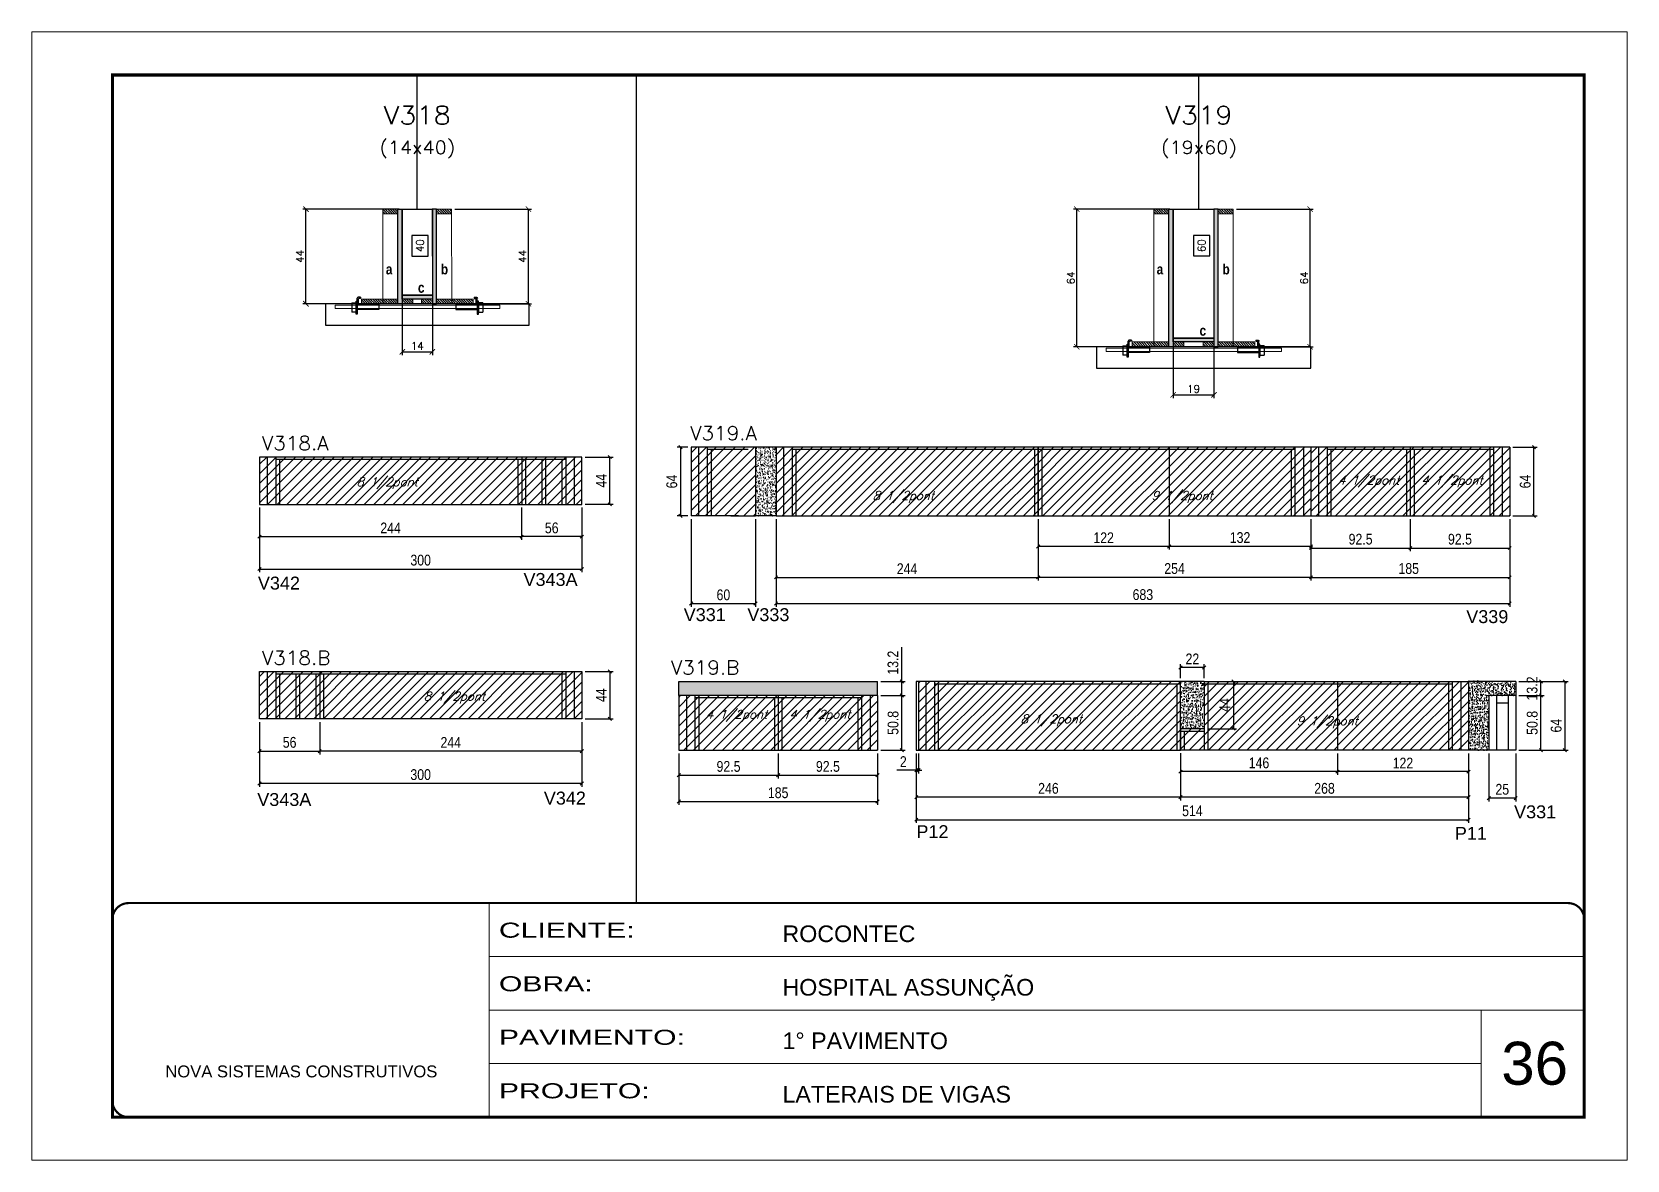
# Model space of a CAD drawing. Extents: x 137137 to 143418, y 10464 to 34486.
# Drawn here: x 141892 to 143377, y 24247 to 25297 of the extents above; entities that cross this region are included whole.
import ezdxf
from ezdxf.enums import TextEntityAlignment as Align

# ---------------------------------------------------------------- set-up
doc = ezdxf.new("R2010")
doc.units = 0
for name, pattern in [('CONTINUO', [0]), ('DASHED', [0.75, 0.5, -0.25]), ('HIDDEN', [0.375, 0.25, -0.125])]:
    doc.linetypes.add(name, pattern=pattern)
for name, color, linetype in [('5', 5, 'Continuous'), ('barrote', 251, 'Continuous'), ('COTA', 241, 'Continuous'), ('Cota Seção (2x)', 4, 'Continuous'), ('detalhes', 4, 'Continuous'), ('Painéis', 200, 'Continuous'), ('presilha', 1, 'Continuous'), ('SARR_2.2x7', 40, 'Continuous'), ('SARR_3.5x7', 81, 'Continuous'), ('texto', 7, 'Continuous'), ('Texto de Titulo', 7, 'Continuous'), ('Texto Qtd Sarr', 242, 'Continuous')]:
    doc.layers.add(name, color=color, linetype=linetype)
for name, color, linetype, lineweight in [('CARIMBO', 255, 'Continuous', 9), ('CONCRETO', 251, 'Continuous', 25), ('Folhas', 255, 'Continuous', 9), ('Hachura', 251, 'Continuous', 9), ('Madeira', 126, 'Continuous', 18), ('SARRAFO DE PRESSAO', 251, 'DASHED', 9), ('SCO-___-LAJ', 2, 'Continuous', 0), ('Texto Seção', 7, 'Continuous', 15)]:
    doc.layers.add(name, color=color, linetype=linetype, lineweight=lineweight)
doc.styles.add('ARIAL', font='arial.ttf')
doc.styles.add('COTA TECNICA', font='techl___.ttf', dxfattribs={"height": 10})
doc.styles.add('REGUA-120', font='ROMANS.shx', dxfattribs={"height": 15})
doc.styles.add('Romans', font='romans.shx')
doc.styles.get("Standard").update_dxf_attribs({"font": 'arial.ttf'})
doc.styles.add('TECNICA', font='techb___.ttf', dxfattribs={"height": 10})
doc.styles.add('Tecnologia', font='')
doc.styles.get('Tecnologia').set_extended_font_data('Forgotten Futurist')
doc.dimstyles.new('Cota Seção (2x)', dxfattribs={"dimtxt": 7, "dimasz": 5, "dimexe": 3, "dimexo": 3, "dimgap": 2, "dimtad": 3, "dimdec": 1, "dimlfac": 0.5, "dimzin": 12, "dimdsep": 46, "dimtxsty": 'Romans', "dimblk": 'ARCHTICK', "dimcen": 0, "dimclrd": 4, "dimclre": 4, "dimclrt": 1, "dimadec": 1, "dimazin": 3, "dimtfac": 1, "dimtdec": 1, "dimtmove": 0, "dimatfit": 3, "dimldrblk": 'OBLIQUE', "dimfxl": 1, "dimtolj": 1, "dimtzin": 12, "dimarcsym": 0})
doc.dimstyles.new('Cota Seção interna', dxfattribs={"dimtxt": 7, "dimasz": 6, "dimexe": 0.18, "dimexo": 2, "dimgap": -4, "dimtad": 3, "dimdec": 1, "dimlfac": 0.5, "dimzin": 12, "dimdsep": 46, "dimtxsty": 'Romans', "dimblk": 'ARCHTICK', "dimcen": 0.09, "dimse1": 1, "dimse2": 1, "dimsd1": 1, "dimsd2": 1, "dimclrd": 180, "dimclre": 5, "dimclrt": 1, "dimadec": 0, "dimazin": 3, "dimtfac": 1, "dimtdec": 1, "dimtofl": 0, "dimtmove": 0, "dimatfit": 3, "dimldrblk": 'ARCHTICK', "dimfxl": 1, "dimtolj": 1, "dimtzin": 0, "dimarcsym": 0})
doc.dimstyles.new('PAINEL', dxfattribs={"dimtxt": 10, "dimasz": 3, "dimexe": 3, "dimexo": 3, "dimgap": 3, "dimtad": 1, "dimdec": 1, "dimzin": 12, "dimdsep": 46, "dimtxsty": 'COTA TECNICA', "dimblk1": 'OBLIQUE', "dimblk2": 'OBLIQUE', "dimsah": 1, "dimcen": 0.9, "dimclrd": 4, "dimclre": 4, "dimclrt": 240, "dimadec": 1, "dimazin": 3, "dimtfac": 1, "dimtdec": 1, "dimtmove": 0, "dimatfit": 3, "dimfxl": 1, "dimtolj": 1, "dimtzin": 12, "dimarcsym": 0})
pattern_1 = [(50, (12106.173, -7303.7), (5.46554007, -0.47817257), [0.5715, -6.2865]), (355, (12106.173, -7303.7), (-1.05730264, 5.73170536), [0.4572, -5.02921753]), (100.4514447, (12106.6287, -7303.7397), (4.40823741, 5.25353256), [0.48570026, -5.34270734]), (46.1842, (12106.173, -7302.176), (8.13237123, -1.26126984), [0.85725, -9.42975]), (96.6355576, (12106.851, -7302.281), (7.122124, 7.42278374), [0.7285507, -8.01406824]), (351.184151, (12106.173, -7302.176), (7.122124, 7.42278374), [0.685799, -7.54379196]), (21, (12106.935, -7302.557), (4.54843174, -3.06795595), [0.5715, -6.2865]), (326, (12106.935, -7302.557), (1.85406085, 5.52563898), [0.4572, -5.0292]), (71.451445, (12107.314, -7302.8125), (6.40249258, 2.45768307), [0.48570026, -5.34269813]), (37.5, (12106.1732, -7303.6999), (0.092658098, 2.536651166), [0, -4.96824, 0, -5.1054, 0, -5.04825]), (7.5, (12106.1732, -7303.7), (2.004589875, 3.005417245), [0, -2.91084, 0, -4.85394, 0, -1.92405]), (327.5, (12104.474, -7303.6999), (4.067717855, -0.17186232), [0, -1.905, 0, -5.9436, 0, -7.8867]), (317.5, (12103.712, -7303.7), (4.44387544, 0.76279473), [0, -2.4765, 0, -3.94716, 0, -5.6007])]
pattern_2 = [(315, (165183.6839, 16814.5315), (1.12253202, 1.12253202), [])]
pattern_3 = [(315, (165193.6839, 16814.5315), (1.12253202, 1.12253202), [])]
pattern_4 = [(315, (165911.305, 16774.5315), (1.12253202, 1.12253202), [])]
pattern_5 = [(315, (165911.305, 16700.9315), (1.12253202, 1.12253202), [])]
pattern_6 = [(45, (4755, -6891.4506), (-4.49012806, 4.49012806), [])]
pattern_7 = [(45, (4571.397, -6891.4506), (-4.49012806, 4.49012806), [])]
pattern_8 = [(45, (1007.3944, -8015.778), (-4.49012806, 4.49012806), [])]
pattern_9 = [(45, (418.9455, -8233.7675), (-4.49012806, 4.49012806), [])]

msp = doc.modelspace()

# ---------------------------------------------------------------- texts
at = {"layer": '5', "linetype": 'Continuous'}
for s, rotation, p in [('V342', 0.00004, (142102.69, 24778.19)), ('V343A', 0.00004, (142349.97, 24781.58)), ('V331', 359.99996, (142499.08, 24748.8)), ('V333', 359.99996, (142558.33, 24748.8)), ('V339', 359.99996, (143227.56, 24746.97)), ('V343A', 0.00004, (142102.1, 24576.76)), ('V342', 0.00004, (142368.87, 24578.09)), ('V331', 359.99996, (143272.08, 24565.28)), ('P12', 359.99996, (142715.72, 24546.83)), ('P11', 359.99996, (143216.93, 24545.28))]:
    msp.add_text(s, height=12, rotation=rotation, dxfattribs=at).set_placement(p)
at = {"layer": 'CARIMBO', "style": 'ARIAL'}
msp.add_text('36', height=40, dxfattribs=at).set_placement((143260.15, 24317.32))
at = {"layer": 'detalhes', "style": 'TECNICA'}
for s, p in [('a', (142221.76, 25071.51)), ('b', (142273, 25071.5)), ('a', (142939.38, 25071.51)), ('b', (143000.62, 25071.5)), ('c', (142251.66, 25054.41)), ('c', (142979.29, 25014.41))]:
    msp.add_text(s, height=9.6, dxfattribs=at).set_placement(p)
at = {"layer": 'texto', "color": 2, "char_height": 8, "attachment_point": 5, "style": 'Romans'}
for s, insert in [('{\\Q19;\\C256;8 1/2pont}', (142222.96, 24877.11)), ('{\\Q19;\\C256;4 1/2pont}', (143136.74, 24878.68)), ('{\\Q19;\\C256;4 1/2pont}', (143214.24, 24878.68)), ('{\\Q19;\\C256;8 1/2pont}', (142703.52, 24864.33)), ('{\\Q19;\\C256;9 1/2pont}', (142963.04, 24864.33)), ('{\\Q19;\\C256;8 1/2pont}', (142285.54, 24677.52)), ('{\\Q19;\\C256;4 1/2pont}', (142548.29, 24660.69)), ('{\\Q19;\\C256;4 1/2pont}', (142625.79, 24660.69)), ('{\\Q19;\\C256;8 1/2pont}', (142841.28, 24656.42)), ('{\\Q19;\\C256;9 1/2pont}', (143098.13, 24654.58))]:
    msp.add_mtext(s, dxfattribs=dict(at, insert=insert))
at = {"layer": 'Texto Seção', "style": 'REGUA-120', "width": 1.05}
for s, p in [('V318.A', (142106.46, 24907.84)), ('V319.A', (142505.12, 24917.3)), ('V318.B', (142106.46, 24708.25)), ('V319.B', (142487.06, 24699.06))]:
    msp.add_text(s, height=13, dxfattribs=at).set_placement(p)

# ---------------------------------------------------------------- blocks, each defined once
blk = doc.blocks.new('9999999999')
at = {"color": 30, "linetype": 'CONTINUO'}
for p, q in [((98564.6, 34230.2), (98564.6, 34429.4)), ((98564.6, 34379.6), (99584, 34379.6)), ((98564.6, 34329.8), (99488, 34329.8)), ((99584, 34329.8), (99488, 34329.8)), ((99488, 34329.8), (99488, 34230.2)), ((98564.6, 34280), (99488, 34280))]:
    blk.add_line(p, q, dxfattribs=at)
at = {"color": 30, "linetype": 'CONTINUO', "const_width": 2}
blk.add_lwpolyline([(99584, 34230.2), (99584, 34414.4, 0.414214), (99569, 34429.4), (98229, 34429.4, 0.414214), (98214, 34414.4), (98214, 34245.2, 0.414214), (98229, 34230.2), (99584, 34230.2)], format="xyb", dxfattribs=at)
at = {"layer": 'Folhas'}
blk.add_lwpolyline([(98139, 34190.2), (99624, 34190.2), (99624, 35240.2), (98139, 35240.2)], close=True, dxfattribs=at)
at = {"layer": 'Folhas', "color": 30, "const_width": 3}
blk.add_lwpolyline([(98214, 34230.2), (99584, 34230.2), (99584, 35200.2), (98214, 35200.2)], close=True, dxfattribs=at)
at = {"color": 7, "linetype": 'Continuous', "ltscale": 5, "style": 'ARIAL'}
for s, height, p in [('ROCONTEC', 15.48, (98837.7, 34393.1)), ('HOSPITAL ASSUNÇÃO', 15.483, (98837.7, 34343.3)), ('1° PAVIMENTO', 15.483, (98837.7, 34293.5)), ('NOVA SISTEMAS CONSTRUTIVOS', 11.059, (98263.2, 34267.2)), ('LATERAIS DE VIGAS', 15.483, (98837.7, 34243.7))]:
    blk.add_text(s, height=height, dxfattribs=at).set_placement(p)
at = {"layer": 'Folhas', "color": 7, "style": 'Tecnologia', "width": 1.5}
for s, p in [('CLIENTE:', (98573.7, 34397.2)), ('OBRA:', (98573.7, 34347.3)), ('PAVIMENTO:', (98573.7, 34297.5)), ('PROJETO:', (98573.7, 34247.7))]:
    blk.add_text(s, height=14, dxfattribs=at).set_placement(p)
blk = doc.blocks.new('_Oblique')
at = {"color": 0, "linetype": 'ByBlock', "lineweight": -2}
blk.add_line((-0.5, -0.5), (0.5, 0.5), dxfattribs=at)
blk = doc.blocks.new('*D1464')
at = {"layer": 'COTA', "color": 4, "linetype": 'ByBlock', "lineweight": -2, "transparency": 16777216}
for p, q in [((142104.2, 24854.5), (142104.2, 24794.3)), ((142404.2, 24854.5), (142404.2, 24794.3)), ((142104.2, 24797.3), (142404.2, 24797.3))]:
    blk.add_line(p, q, dxfattribs=at)
at = {"layer": 'Defpoints', "color": 0, "linetype": 'ByBlock', "transparency": 16777216}
for p in [(142104.2, 24857.5), (142404.2, 24857.5), (142404.2, 24797.3)]:
    blk.add_point(p, dxfattribs=at)
at = {"layer": 'COTA', "color": 4, "linetype": 'ByBlock', "lineweight": -2, "transparency": 16777216, "xscale": 3, "yscale": 3, "zscale": 3, "rotation": 180}
blk.add_blockref('_Oblique', (142104.2, 24797.3), dxfattribs=at)
at = {"layer": 'COTA', "color": 4, "linetype": 'ByBlock', "lineweight": -2, "transparency": 16777216, "xscale": 3, "yscale": 3, "zscale": 3}
blk.add_blockref('_Oblique', (142404.2, 24797.3), dxfattribs=at)
at = {"layer": 'COTA', "color": 240, "linetype": 'ByBlock', "transparency": 16777216, "insert": (142254.2, 24805.5), "char_height": 10, "attachment_point": 5, "style": 'COTA TECNICA'}
blk.add_mtext('\\A1;300', dxfattribs=at)
blk = doc.blocks.new('*D1465')
at = {"layer": 'COTA', "color": 4, "linetype": 'ByBlock', "lineweight": -2, "transparency": 16777216}
for p, q in [((142104.2, 24854.5), (142104.2, 24824.4)), ((142348.2, 24854.5), (142348.2, 24824.4)), ((142104.2, 24827.4), (142348.2, 24827.4))]:
    blk.add_line(p, q, dxfattribs=at)
at = {"layer": 'Defpoints', "color": 0, "linetype": 'ByBlock', "transparency": 16777216}
for p in [(142104.2, 24857.5), (142348.2, 24857.5), (142348.2, 24827.4)]:
    blk.add_point(p, dxfattribs=at)
at = {"layer": 'COTA', "color": 4, "linetype": 'ByBlock', "lineweight": -2, "transparency": 16777216, "xscale": 3, "yscale": 3, "zscale": 3, "rotation": 180}
blk.add_blockref('_Oblique', (142104.2, 24827.4), dxfattribs=at)
at = {"layer": 'COTA', "color": 4, "linetype": 'ByBlock', "lineweight": -2, "transparency": 16777216, "xscale": 3, "yscale": 3, "zscale": 3}
blk.add_blockref('_Oblique', (142348.2, 24827.4), dxfattribs=at)
at = {"layer": 'COTA', "color": 240, "linetype": 'ByBlock', "transparency": 16777216, "insert": (142226.2, 24835.5), "char_height": 10, "attachment_point": 5, "style": 'COTA TECNICA'}
blk.add_mtext('\\A1;244', dxfattribs=at)
blk = doc.blocks.new('*D1466')
at = {"layer": 'COTA', "color": 4, "linetype": 'ByBlock', "lineweight": -2, "transparency": 16777216}
for p, q in [((142348.2, 24854.5), (142348.2, 24824.4)), ((142404.2, 24854.5), (142404.2, 24824.4)), ((142404.2, 24827.4), (142348.2, 24827.4))]:
    blk.add_line(p, q, dxfattribs=at)
at = {"layer": 'Defpoints', "color": 0, "linetype": 'ByBlock', "transparency": 16777216}
for p in [(142348.2, 24857.5), (142404.2, 24857.5), (142348.2, 24827.4)]:
    blk.add_point(p, dxfattribs=at)
at = {"layer": 'COTA', "color": 4, "linetype": 'ByBlock', "lineweight": -2, "transparency": 16777216, "xscale": 3, "yscale": 3, "zscale": 3, "rotation": 180}
blk.add_blockref('_Oblique', (142348.2, 24827.4), dxfattribs=at)
at = {"layer": 'COTA', "color": 4, "linetype": 'ByBlock', "lineweight": -2, "transparency": 16777216, "xscale": 3, "yscale": 3, "zscale": 3}
blk.add_blockref('_Oblique', (142404.2, 24827.4), dxfattribs=at)
at = {"layer": 'COTA', "color": 240, "linetype": 'ByBlock', "transparency": 16777216, "insert": (142376.2, 24835.5), "char_height": 10, "attachment_point": 5, "style": 'COTA TECNICA'}
blk.add_mtext('\\A1;56', dxfattribs=at)
blk = doc.blocks.new('*D1467')
at = {"layer": 'COTA', "color": 4, "linetype": 'ByBlock', "lineweight": -2, "transparency": 16777216}
for p, q in [((142407.2, 24901.5), (142433.4, 24901.5)), ((142430.4, 24857.5), (142430.4, 24901.5)), ((142407.2, 24857.5), (142433.4, 24857.5))]:
    blk.add_line(p, q, dxfattribs=at)
at = {"layer": 'Defpoints', "color": 0, "linetype": 'ByBlock', "transparency": 16777216}
for p in [(142404.2, 24901.5), (142430.4, 24901.5), (142404.2, 24857.5)]:
    blk.add_point(p, dxfattribs=at)
at = {"layer": 'COTA', "color": 4, "linetype": 'ByBlock', "lineweight": -2, "transparency": 16777216, "xscale": 3, "yscale": 3, "zscale": 3}
for p, rotation in [((142430.4, 24901.5), 90), ((142430.4, 24857.5), 270)]:
    blk.add_blockref('_Oblique', p, dxfattribs=dict(at, rotation=rotation))
at = {"layer": 'COTA', "color": 240, "linetype": 'ByBlock', "transparency": 16777216, "insert": (142422.3, 24879.5), "char_height": 10, "attachment_point": 5, "rotation": 90, "style": 'COTA TECNICA'}
blk.add_mtext('\\A1;44', dxfattribs=at)
blk = doc.blocks.new('*D1468')
at = {"layer": 'COTA', "color": 4, "linetype": 'ByBlock', "lineweight": -2, "transparency": 16777216}
for p, q in [((142104.2, 24654.9), (142104.2, 24594.7)), ((142404.2, 24654.9), (142404.2, 24594.7)), ((142404.2, 24597.7), (142104.2, 24597.7))]:
    blk.add_line(p, q, dxfattribs=at)
at = {"layer": 'Defpoints', "color": 0, "linetype": 'ByBlock', "transparency": 16777216}
for p in [(142104.2, 24657.9), (142404.2, 24657.9), (142104.2, 24597.7)]:
    blk.add_point(p, dxfattribs=at)
at = {"layer": 'COTA', "color": 4, "linetype": 'ByBlock', "lineweight": -2, "transparency": 16777216, "xscale": 3, "yscale": 3, "zscale": 3, "rotation": 180}
blk.add_blockref('_Oblique', (142104.2, 24597.7), dxfattribs=at)
at = {"layer": 'COTA', "color": 4, "linetype": 'ByBlock', "lineweight": -2, "transparency": 16777216, "xscale": 3, "yscale": 3, "zscale": 3}
blk.add_blockref('_Oblique', (142404.2, 24597.7), dxfattribs=at)
at = {"layer": 'COTA', "color": 240, "linetype": 'ByBlock', "transparency": 16777216, "insert": (142254.2, 24605.9), "char_height": 10, "attachment_point": 5, "style": 'COTA TECNICA'}
blk.add_mtext('\\A1;300', dxfattribs=at)
blk = doc.blocks.new('*D1469')
at = {"layer": 'COTA', "color": 4, "linetype": 'ByBlock', "lineweight": -2, "transparency": 16777216}
for p, q in [((142160.2, 24654.9), (142160.2, 24624.8)), ((142404.2, 24654.9), (142404.2, 24624.8)), ((142404.2, 24627.8), (142160.2, 24627.8))]:
    blk.add_line(p, q, dxfattribs=at)
at = {"layer": 'Defpoints', "color": 0, "linetype": 'ByBlock', "transparency": 16777216}
for p in [(142160.2, 24657.9), (142404.2, 24657.9), (142160.2, 24627.8)]:
    blk.add_point(p, dxfattribs=at)
at = {"layer": 'COTA', "color": 4, "linetype": 'ByBlock', "lineweight": -2, "transparency": 16777216, "xscale": 3, "yscale": 3, "zscale": 3, "rotation": 180}
blk.add_blockref('_Oblique', (142160.2, 24627.8), dxfattribs=at)
at = {"layer": 'COTA', "color": 4, "linetype": 'ByBlock', "lineweight": -2, "transparency": 16777216, "xscale": 3, "yscale": 3, "zscale": 3}
blk.add_blockref('_Oblique', (142404.2, 24627.8), dxfattribs=at)
at = {"layer": 'COTA', "color": 240, "linetype": 'ByBlock', "transparency": 16777216, "insert": (142282.2, 24635.9), "char_height": 10, "attachment_point": 5, "style": 'COTA TECNICA'}
blk.add_mtext('\\A1;244', dxfattribs=at)
blk = doc.blocks.new('*D1470')
at = {"layer": 'COTA', "color": 4, "linetype": 'ByBlock', "lineweight": -2, "transparency": 16777216}
for p, q in [((142104.2, 24654.9), (142104.2, 24624.8)), ((142160.2, 24654.9), (142160.2, 24624.8)), ((142104.2, 24627.8), (142160.2, 24627.8))]:
    blk.add_line(p, q, dxfattribs=at)
at = {"layer": 'Defpoints', "color": 0, "linetype": 'ByBlock', "transparency": 16777216}
for p in [(142104.2, 24657.9), (142160.2, 24657.9), (142160.2, 24627.8)]:
    blk.add_point(p, dxfattribs=at)
at = {"layer": 'COTA', "color": 4, "linetype": 'ByBlock', "lineweight": -2, "transparency": 16777216, "xscale": 3, "yscale": 3, "zscale": 3, "rotation": 180}
blk.add_blockref('_Oblique', (142104.2, 24627.8), dxfattribs=at)
at = {"layer": 'COTA', "color": 4, "linetype": 'ByBlock', "lineweight": -2, "transparency": 16777216, "xscale": 3, "yscale": 3, "zscale": 3}
blk.add_blockref('_Oblique', (142160.2, 24627.8), dxfattribs=at)
at = {"layer": 'COTA', "color": 240, "linetype": 'ByBlock', "transparency": 16777216, "insert": (142132.2, 24635.9), "char_height": 10, "attachment_point": 5, "style": 'COTA TECNICA'}
blk.add_mtext('\\A1;56', dxfattribs=at)
blk = doc.blocks.new('*D1471')
at = {"layer": 'COTA', "color": 4, "linetype": 'ByBlock', "lineweight": -2, "transparency": 16777216}
for p, q in [((142407.2, 24701.9), (142433.4, 24701.9)), ((142430.4, 24701.9), (142430.4, 24657.9)), ((142407.2, 24657.9), (142433.4, 24657.9))]:
    blk.add_line(p, q, dxfattribs=at)
at = {"layer": 'Defpoints', "color": 0, "linetype": 'ByBlock', "transparency": 16777216}
for p in [(142404.2, 24701.9), (142404.2, 24657.9), (142430.4, 24657.9)]:
    blk.add_point(p, dxfattribs=at)
at = {"layer": 'COTA', "color": 4, "linetype": 'ByBlock', "lineweight": -2, "transparency": 16777216, "xscale": 3, "yscale": 3, "zscale": 3}
for p, rotation in [((142430.4, 24701.9), 90), ((142430.4, 24657.9), 270)]:
    blk.add_blockref('_Oblique', p, dxfattribs=dict(at, rotation=rotation))
at = {"layer": 'COTA', "color": 240, "linetype": 'ByBlock', "transparency": 16777216, "insert": (142422.3, 24679.9), "char_height": 10, "attachment_point": 5, "rotation": 90, "style": 'COTA TECNICA'}
blk.add_mtext('\\A1;44', dxfattribs=at)
blk = doc.blocks.new('_ArchTick')
at = {"color": 0, "linetype": 'ByBlock', "const_width": 0.15}
blk.add_lwpolyline([(-0.5, -0.5), (0.5, 0.5)], dxfattribs=at)
blk = doc.blocks.new('*D1472')
at = {"layer": 'COTA', "color": 4, "lineweight": -2, "transparency": 16777216}
for p, q in [((142234.1, 25132.2), (142144.4, 25132.2)), ((142147.4, 25044.2), (142147.4, 25132.2)), ((142196.1, 25044.2), (142144.4, 25044.2))]:
    blk.add_line(p, q, dxfattribs=at)
at = {"layer": 'Defpoints', "color": 0, "transparency": 16777216}
for p in [(142147.4, 25132.2), (142237.1, 25132.2), (142199.1, 25044.2)]:
    blk.add_point(p, dxfattribs=at)
at = {"layer": 'COTA', "color": 4, "lineweight": -2, "transparency": 16777216, "xscale": 5, "yscale": 5, "zscale": 5}
for p, rotation in [((142147.4, 25132.2), 90), ((142147.4, 25044.2), 270)]:
    blk.add_blockref('_ArchTick', p, dxfattribs=dict(at, rotation=rotation))
at = {"layer": 'COTA', "color": 1, "transparency": 16777216, "insert": (142141.9, 25088.2), "char_height": 7, "attachment_point": 5, "rotation": 90, "style": 'Romans'}
blk.add_mtext('\\A1;44', dxfattribs=at)
blk = doc.blocks.new('*D1473')
at = {"layer": 'COTA', "color": 4, "lineweight": -2, "transparency": 16777216}
for p, q in [((142286.1, 25132.2), (142357.5, 25132.2)), ((142354.5, 25044.2), (142354.5, 25132.2)), ((142306.1, 25044.2), (142357.5, 25044.2))]:
    blk.add_line(p, q, dxfattribs=at)
at = {"layer": 'Defpoints', "color": 0, "transparency": 16777216}
for p in [(142283.1, 25132.2), (142354.5, 25132.2), (142303.1, 25044.2)]:
    blk.add_point(p, dxfattribs=at)
at = {"layer": 'COTA', "color": 4, "lineweight": -2, "transparency": 16777216, "xscale": 5, "yscale": 5, "zscale": 5}
for p, rotation in [((142354.5, 25132.2), 90), ((142354.5, 25044.2), 270)]:
    blk.add_blockref('_ArchTick', p, dxfattribs=dict(at, rotation=rotation))
at = {"layer": 'COTA', "color": 1, "transparency": 16777216, "insert": (142349, 25088.2), "char_height": 7, "attachment_point": 5, "rotation": 90, "style": 'Romans'}
blk.add_mtext('\\A1;44', dxfattribs=at)
blk = doc.blocks.new('*D1474')
at = {"layer": 'Cota Seção (2x)', "color": 180, "lineweight": -2, "transparency": 16777216}
for p, q in [((142261.1, 25107.8), (142246.1, 25107.8)), ((142246.1, 25107.8), (142246.1, 25088.5)), ((142261.1, 25088.5), (142261.1, 25107.8)), ((142246.1, 25088.5), (142261.1, 25088.5))]:
    blk.add_line(p, q, dxfattribs=at)
at = {"layer": 'Defpoints', "color": 0, "transparency": 16777216}
for p in [(142265.1, 25132.2), (142265.1, 25132.2), (142265.1, 25052.2)]:
    blk.add_point(p, dxfattribs=at)
at = {"layer": 'Cota Seção (2x)', "color": 1, "transparency": 16777216, "insert": (142253.6, 25098.2), "char_height": 7, "attachment_point": 5, "rotation": 90, "style": 'Romans'}
blk.add_mtext('\\A1;40', dxfattribs=at)
blk = doc.blocks.new('titulo1')
at = {"layer": 'Defpoints', "color": 252, "linetype": 'HIDDEN', "ltscale": 2}
blk.add_line((0, 0), (0, 125), dxfattribs=at)
at = {"layer": 'Defpoints', "style": 'Romans', "oblique": 15}
blk.add_attdef('FOLHA', text='', height=10, dxfattribs=at).set_placement((0, 15.6), align=Align.MIDDLE_CENTER)
at = {"layer": 'Texto Qtd Sarr', "color": 3, "style": 'Romans', "oblique": 15}
for tag, height, p in [('TITULO', 17, (0, 71.4)), ('SEÇÃO', 12, (0, 41.5))]:
    blk.add_attdef(tag, text='', height=height, dxfattribs=at).set_placement(p, align=Align.MIDDLE_CENTER)
blk = doc.blocks.new('PRESILHA METÁLICA 1')
at = {"layer": 'presilha'}
for p, q in [((0, 13), (6, 13)), ((0, 13), (0, 0)), ((6, 0), (0, 0)), ((6, 15.5), (7.5, 15.5)), ((6, -2.5), (6, 15.5)), ((6, 13), (6, 0)), ((7.5, 10.6), (7.5, 19.9)), ((7.5, 15.5), (7.5, -2.5)), ((37.5, 4.1), (7.5, 4.1)), ((12, 21), (8.6, 21)), ((9, 11.6), (9, 18.9)), ((12, 19.5), (9.6, 19.5)), ((37.5, 11), (9.6, 11)), ((12, 21), (12, 19.5)), ((37.5, 11), (37.5, 4.1)), ((7.5, -2.5), (6, -2.5))]:
    blk.add_line(p, q, dxfattribs=at)
for centre, radius, start, end in [((8.6, 19.9), 1.14, 90, 180), ((9.6, 18.9), 0.57, 90, 180), ((9.6, 11.6), 0.57, 180, 270)]:
    blk.add_arc(centre, radius, start, end, dxfattribs=at)
blk = doc.blocks.new('*D1475')
at = {"layer": 'COTA', "color": 4, "lineweight": -2, "transparency": 16777216}
for p, q in [((142237.1, 25045.6), (142237.1, 24996.4)), ((142265.1, 25045.6), (142265.1, 24996.4)), ((142237.1, 24999.4), (142265.1, 24999.4))]:
    blk.add_line(p, q, dxfattribs=at)
at = {"layer": 'Defpoints', "color": 0, "transparency": 16777216}
for p in [(142237.1, 25048.6), (142265.1, 25048.6), (142265.1, 24999.4)]:
    blk.add_point(p, dxfattribs=at)
at = {"layer": 'COTA', "color": 4, "lineweight": -2, "transparency": 16777216, "xscale": 5, "yscale": 5, "zscale": 5, "rotation": 180}
blk.add_blockref('_ArchTick', (142237.1, 24999.4), dxfattribs=at)
at = {"layer": 'COTA', "color": 4, "lineweight": -2, "transparency": 16777216, "xscale": 5, "yscale": 5, "zscale": 5}
blk.add_blockref('_ArchTick', (142265.1, 24999.4), dxfattribs=at)
at = {"layer": 'COTA', "color": 1, "transparency": 16777216, "insert": (142251.1, 25004.9), "char_height": 7, "attachment_point": 5, "style": 'Romans'}
blk.add_mtext('\\A1;14', dxfattribs=at)
blk = doc.blocks.new('*D1476')
at = {"layer": 'COTA', "color": 4, "linetype": 'ByBlock', "lineweight": -2, "transparency": 16777216}
for p, q in [((142961.6, 24695.7), (142961.6, 24708.6)), ((142983.6, 24705.6), (142961.6, 24705.6)), ((142983.6, 24695.7), (142983.6, 24708.6))]:
    blk.add_line(p, q, dxfattribs=at)
at = {"layer": 'Defpoints', "color": 0, "linetype": 'ByBlock', "transparency": 16777216}
for p in [(142961.6, 24705.6), (142961.6, 24692.7), (142983.6, 24692.7)]:
    blk.add_point(p, dxfattribs=at)
at = {"layer": 'COTA', "color": 4, "linetype": 'ByBlock', "lineweight": -2, "transparency": 16777216, "xscale": 3, "yscale": 3, "zscale": 3, "rotation": 180}
blk.add_blockref('_Oblique', (142961.6, 24705.6), dxfattribs=at)
at = {"layer": 'COTA', "color": 4, "linetype": 'ByBlock', "lineweight": -2, "transparency": 16777216, "xscale": 3, "yscale": 3, "zscale": 3}
blk.add_blockref('_Oblique', (142983.6, 24705.6), dxfattribs=at)
at = {"layer": 'COTA', "color": 240, "linetype": 'ByBlock', "transparency": 16777216, "insert": (142972.6, 24713.6), "char_height": 10, "attachment_point": 5, "style": 'COTA TECNICA'}
blk.add_mtext('\\A1;22', dxfattribs=at)
blk = doc.blocks.new('*D1477')
at = {"layer": 'COTA', "color": 4, "linetype": 'ByBlock', "lineweight": -2, "transparency": 16777216}
for p, q in [((143276.6, 24679.5), (143300.1, 24679.5)), ((143297.1, 24628.7), (143297.1, 24679.5)), ((143276.6, 24628.7), (143300.1, 24628.7))]:
    blk.add_line(p, q, dxfattribs=at)
at = {"layer": 'Defpoints', "color": 0, "linetype": 'ByBlock', "transparency": 16777216}
for p in [(143273.6, 24679.5), (143297.1, 24679.5), (143273.6, 24628.7)]:
    blk.add_point(p, dxfattribs=at)
at = {"layer": 'COTA', "color": 4, "linetype": 'ByBlock', "lineweight": -2, "transparency": 16777216, "xscale": 3, "yscale": 3, "zscale": 3}
for p, rotation in [((143297.1, 24679.5), 90), ((143297.1, 24628.7), 270)]:
    blk.add_blockref('_Oblique', p, dxfattribs=dict(at, rotation=rotation))
at = {"layer": 'COTA', "color": 240, "linetype": 'ByBlock', "transparency": 16777216, "insert": (143289, 24654.1), "char_height": 10, "attachment_point": 5, "rotation": 90, "style": 'COTA TECNICA'}
blk.add_mtext('\\A1;50.8', dxfattribs=at)
blk = doc.blocks.new('*D1478')
at = {"layer": 'COTA', "color": 4, "linetype": 'ByBlock', "lineweight": -2, "transparency": 16777216}
for p, q in [((143248.6, 24625.7), (143248.6, 24581)), ((143273.6, 24625.7), (143273.6, 24581)), ((143273.6, 24584), (143248.6, 24584))]:
    blk.add_line(p, q, dxfattribs=at)
at = {"layer": 'Defpoints', "color": 0, "linetype": 'ByBlock', "transparency": 16777216}
for p in [(143248.6, 24628.7), (143273.6, 24628.7), (143248.6, 24584)]:
    blk.add_point(p, dxfattribs=at)
at = {"layer": 'COTA', "color": 4, "linetype": 'ByBlock', "lineweight": -2, "transparency": 16777216, "xscale": 3, "yscale": 3, "zscale": 3, "rotation": 180}
blk.add_blockref('_Oblique', (143248.6, 24584), dxfattribs=at)
at = {"layer": 'COTA', "color": 4, "linetype": 'ByBlock', "lineweight": -2, "transparency": 16777216, "xscale": 3, "yscale": 3, "zscale": 3}
blk.add_blockref('_Oblique', (143273.6, 24584), dxfattribs=at)
at = {"layer": 'COTA', "color": 240, "linetype": 'ByBlock', "transparency": 16777216, "insert": (143261.1, 24592.2), "char_height": 10, "attachment_point": 5, "style": 'COTA TECNICA'}
blk.add_mtext('\\A1;25', dxfattribs=at)
blk = doc.blocks.new('*D1479')
at = {"layer": 'COTA', "color": 4, "linetype": 'ByBlock', "lineweight": -2, "transparency": 16777216}
for p, q in [((143276.6, 24692.7), (143300.1, 24692.7)), ((143297.1, 24679.5), (143297.1, 24692.7)), ((143276.6, 24679.5), (143300.1, 24679.5))]:
    blk.add_line(p, q, dxfattribs=at)
at = {"layer": 'Defpoints', "color": 0, "linetype": 'ByBlock', "transparency": 16777216}
for p in [(143273.6, 24692.7), (143297.1, 24692.7), (143273.6, 24679.5)]:
    blk.add_point(p, dxfattribs=at)
at = {"layer": 'COTA', "color": 4, "linetype": 'ByBlock', "lineweight": -2, "transparency": 16777216, "xscale": 3, "yscale": 3, "zscale": 3}
for p, rotation in [((143297.1, 24692.7), 90), ((143297.1, 24679.5), 270)]:
    blk.add_blockref('_Oblique', p, dxfattribs=dict(at, rotation=rotation))
at = {"layer": 'COTA', "color": 240, "linetype": 'ByBlock', "transparency": 16777216, "insert": (143288.9, 24686.1), "char_height": 10, "attachment_point": 5, "rotation": 90, "style": 'COTA TECNICA'}
blk.add_mtext('\\A1;13.2', dxfattribs=at)
blk = doc.blocks.new('*D1480')
at = {"layer": 'COTA', "color": 4, "linetype": 'ByBlock', "lineweight": -2, "transparency": 16777216}
for p, q in [((143276.6, 24692.7), (143322.4, 24692.7)), ((143319.4, 24692.7), (143319.4, 24628.7)), ((143276.6, 24628.7), (143322.4, 24628.7))]:
    blk.add_line(p, q, dxfattribs=at)
at = {"layer": 'Defpoints', "color": 0, "linetype": 'ByBlock', "transparency": 16777216}
for p in [(143273.6, 24692.7), (143273.6, 24628.7), (143319.4, 24628.7)]:
    blk.add_point(p, dxfattribs=at)
at = {"layer": 'COTA', "color": 4, "linetype": 'ByBlock', "lineweight": -2, "transparency": 16777216, "xscale": 3, "yscale": 3, "zscale": 3}
for p, rotation in [((143319.4, 24692.7), 90), ((143319.4, 24628.7), 270)]:
    blk.add_blockref('_Oblique', p, dxfattribs=dict(at, rotation=rotation))
at = {"layer": 'COTA', "color": 240, "linetype": 'ByBlock', "transparency": 16777216, "insert": (143311.3, 24651.5), "char_height": 10, "attachment_point": 5, "rotation": 90, "style": 'COTA TECNICA'}
blk.add_mtext('\\A1;64', dxfattribs=at)
blk = doc.blocks.new('*D1481')
at = {"layer": 'COTA', "color": 4, "linetype": 'ByBlock', "lineweight": -2, "transparency": 16777216}
for p, q in [((142961.6, 24625.7), (142961.6, 24582)), ((143229.6, 24625.7), (143229.6, 24582)), ((143229.6, 24585), (142961.6, 24585))]:
    blk.add_line(p, q, dxfattribs=at)
at = {"layer": 'Defpoints', "color": 0, "linetype": 'ByBlock', "transparency": 16777216}
for p in [(142961.6, 24628.7), (143229.6, 24628.7), (142961.6, 24585)]:
    blk.add_point(p, dxfattribs=at)
at = {"layer": 'COTA', "color": 4, "linetype": 'ByBlock', "lineweight": -2, "transparency": 16777216, "xscale": 3, "yscale": 3, "zscale": 3, "rotation": 180}
blk.add_blockref('_Oblique', (142961.6, 24585), dxfattribs=at)
at = {"layer": 'COTA', "color": 4, "linetype": 'ByBlock', "lineweight": -2, "transparency": 16777216, "xscale": 3, "yscale": 3, "zscale": 3}
blk.add_blockref('_Oblique', (143229.6, 24585), dxfattribs=at)
at = {"layer": 'COTA', "color": 240, "linetype": 'ByBlock', "transparency": 16777216, "insert": (143095.6, 24593.1), "char_height": 10, "attachment_point": 5, "style": 'COTA TECNICA'}
blk.add_mtext('\\A1;268', dxfattribs=at)
blk = doc.blocks.new('*D1482')
at = {"layer": 'COTA', "color": 4, "linetype": 'ByBlock', "lineweight": -2, "transparency": 16777216}
for p, q in [((142986.6, 24692.7), (143013.8, 24692.7)), ((143010.8, 24692.7), (143010.8, 24648.7)), ((142986.6, 24648.7), (143013.8, 24648.7))]:
    blk.add_line(p, q, dxfattribs=at)
at = {"layer": 'Defpoints', "color": 0, "linetype": 'ByBlock', "transparency": 16777216}
for p in [(142983.6, 24692.7), (142983.6, 24648.7), (143010.8, 24648.7)]:
    blk.add_point(p, dxfattribs=at)
at = {"layer": 'COTA', "color": 4, "linetype": 'ByBlock', "lineweight": -2, "transparency": 16777216, "xscale": 3, "yscale": 3, "zscale": 3}
for p, rotation in [((143010.8, 24692.7), 90), ((143010.8, 24648.7), 270)]:
    blk.add_blockref('_Oblique', p, dxfattribs=dict(at, rotation=rotation))
at = {"layer": 'COTA', "color": 240, "linetype": 'ByBlock', "transparency": 16777216, "insert": (143002.8, 24670.7), "char_height": 10, "attachment_point": 5, "rotation": 90, "style": 'COTA TECNICA'}
blk.add_mtext('\\A1;44', dxfattribs=at)
blk = doc.blocks.new('*D1483')
at = {"layer": 'COTA', "color": 4, "linetype": 'ByBlock', "lineweight": -2, "transparency": 16777216}
for p, q in [((142715.6, 24625.7), (142715.6, 24582)), ((142961.6, 24625.9), (142961.6, 24582)), ((142961.6, 24585), (142715.6, 24585))]:
    blk.add_line(p, q, dxfattribs=at)
at = {"layer": 'Defpoints', "color": 0, "linetype": 'ByBlock', "transparency": 16777216}
for p in [(142715.6, 24628.7), (142961.6, 24628.9), (142715.6, 24585)]:
    blk.add_point(p, dxfattribs=at)
at = {"layer": 'COTA', "color": 4, "linetype": 'ByBlock', "lineweight": -2, "transparency": 16777216, "xscale": 3, "yscale": 3, "zscale": 3, "rotation": 180}
blk.add_blockref('_Oblique', (142715.6, 24585), dxfattribs=at)
at = {"layer": 'COTA', "color": 4, "linetype": 'ByBlock', "lineweight": -2, "transparency": 16777216, "xscale": 3, "yscale": 3, "zscale": 3}
blk.add_blockref('_Oblique', (142961.6, 24585), dxfattribs=at)
at = {"layer": 'COTA', "color": 240, "linetype": 'ByBlock', "transparency": 16777216, "insert": (142838.6, 24593.1), "char_height": 10, "attachment_point": 5, "style": 'COTA TECNICA'}
blk.add_mtext('\\A1;246', dxfattribs=at)
blk = doc.blocks.new('*D1484')
at = {"layer": 'COTA', "color": 4, "linetype": 'ByBlock', "lineweight": -2, "transparency": 16777216}
for p, q in [((143107.6, 24625.7), (143107.6, 24605.7)), ((143229.6, 24625.7), (143229.6, 24605.7)), ((143229.6, 24608.7), (143107.6, 24608.7))]:
    blk.add_line(p, q, dxfattribs=at)
at = {"layer": 'Defpoints', "color": 0, "linetype": 'ByBlock', "transparency": 16777216}
for p in [(143107.6, 24628.7), (143229.6, 24628.7), (143107.6, 24608.7)]:
    blk.add_point(p, dxfattribs=at)
at = {"layer": 'COTA', "color": 4, "linetype": 'ByBlock', "lineweight": -2, "transparency": 16777216, "xscale": 3, "yscale": 3, "zscale": 3, "rotation": 180}
blk.add_blockref('_Oblique', (143107.6, 24608.7), dxfattribs=at)
at = {"layer": 'COTA', "color": 4, "linetype": 'ByBlock', "lineweight": -2, "transparency": 16777216, "xscale": 3, "yscale": 3, "zscale": 3}
blk.add_blockref('_Oblique', (143229.6, 24608.7), dxfattribs=at)
at = {"layer": 'COTA', "color": 240, "linetype": 'ByBlock', "transparency": 16777216, "insert": (143168.6, 24616.7), "char_height": 10, "attachment_point": 5, "style": 'COTA TECNICA'}
blk.add_mtext('\\A1;122', dxfattribs=at)
blk = doc.blocks.new('*D1485')
at = {"layer": 'COTA', "color": 4, "linetype": 'ByBlock', "lineweight": -2, "transparency": 16777216}
for p, q in [((142961.6, 24625.7), (142961.6, 24605.7)), ((143107.6, 24625.7), (143107.6, 24605.7)), ((143107.6, 24608.7), (142961.6, 24608.7))]:
    blk.add_line(p, q, dxfattribs=at)
at = {"layer": 'Defpoints', "color": 0, "linetype": 'ByBlock', "transparency": 16777216}
for p in [(142961.6, 24628.7), (143107.6, 24628.7), (142961.6, 24608.7)]:
    blk.add_point(p, dxfattribs=at)
at = {"layer": 'COTA', "color": 4, "linetype": 'ByBlock', "lineweight": -2, "transparency": 16777216, "xscale": 3, "yscale": 3, "zscale": 3, "rotation": 180}
blk.add_blockref('_Oblique', (142961.6, 24608.7), dxfattribs=at)
at = {"layer": 'COTA', "color": 4, "linetype": 'ByBlock', "lineweight": -2, "transparency": 16777216, "xscale": 3, "yscale": 3, "zscale": 3}
blk.add_blockref('_Oblique', (143107.6, 24608.7), dxfattribs=at)
at = {"layer": 'COTA', "color": 240, "linetype": 'ByBlock', "transparency": 16777216, "insert": (143034.6, 24616.8), "char_height": 10, "attachment_point": 5, "style": 'COTA TECNICA'}
blk.add_mtext('\\A1;146', dxfattribs=at)
blk = doc.blocks.new('*D1486')
at = {"layer": 'COTA', "color": 4, "linetype": 'ByBlock', "lineweight": -2, "transparency": 16777216}
for p, q in [((142503, 24910.7), (142493.1, 24910.7)), ((142496.1, 24910.7), (142496.1, 24846.7)), ((142503, 24846.7), (142493.1, 24846.7))]:
    blk.add_line(p, q, dxfattribs=at)
at = {"layer": 'Defpoints', "color": 0, "linetype": 'ByBlock', "transparency": 16777216}
for p in [(142506, 24910.7), (142496.1, 24846.7), (142506, 24846.7)]:
    blk.add_point(p, dxfattribs=at)
at = {"layer": 'COTA', "color": 4, "linetype": 'ByBlock', "lineweight": -2, "transparency": 16777216, "xscale": 3, "yscale": 3, "zscale": 3}
for p, rotation in [((142496.1, 24910.7), 90), ((142496.1, 24846.7), 270)]:
    blk.add_blockref('_Oblique', p, dxfattribs=dict(at, rotation=rotation))
at = {"layer": 'COTA', "color": 240, "linetype": 'ByBlock', "transparency": 16777216, "insert": (142488, 24878.7), "char_height": 10, "attachment_point": 5, "rotation": 90, "style": 'COTA TECNICA'}
blk.add_mtext('\\A1;64', dxfattribs=at)
blk = doc.blocks.new('*D1487')
at = {"layer": 'COTA', "color": 4, "linetype": 'ByBlock', "lineweight": -2, "transparency": 16777216}
for p, q in [((142506, 24843.7), (142506, 24762.1)), ((142566, 24843.7), (142566, 24762.1)), ((142506, 24765.1), (142566, 24765.1))]:
    blk.add_line(p, q, dxfattribs=at)
at = {"layer": 'Defpoints', "color": 0, "linetype": 'ByBlock', "transparency": 16777216}
for p in [(142506, 24846.7), (142566, 24846.7), (142566, 24765.1)]:
    blk.add_point(p, dxfattribs=at)
at = {"layer": 'COTA', "color": 4, "linetype": 'ByBlock', "lineweight": -2, "transparency": 16777216, "xscale": 3, "yscale": 3, "zscale": 3, "rotation": 180}
blk.add_blockref('_Oblique', (142506, 24765.1), dxfattribs=at)
at = {"layer": 'COTA', "color": 4, "linetype": 'ByBlock', "lineweight": -2, "transparency": 16777216, "xscale": 3, "yscale": 3, "zscale": 3}
blk.add_blockref('_Oblique', (142566, 24765.1), dxfattribs=at)
at = {"layer": 'COTA', "color": 240, "linetype": 'ByBlock', "transparency": 16777216, "insert": (142536, 24773.2), "char_height": 10, "attachment_point": 5, "style": 'COTA TECNICA'}
blk.add_mtext('\\A1;60', dxfattribs=at)
blk = doc.blocks.new('*D1455')
at = {"layer": 'COTA', "color": 4, "linetype": 'ByBlock', "lineweight": -2, "transparency": 16777216}
for p, q in [((142585, 24843.7), (142585, 24786.5)), ((142829, 24843.7), (142829, 24786.5)), ((142585, 24789.5), (142829, 24789.5))]:
    blk.add_line(p, q, dxfattribs=at)
at = {"layer": 'Defpoints', "color": 0, "linetype": 'ByBlock', "transparency": 16777216}
for p in [(142585, 24846.7), (142829, 24846.7), (142829, 24789.5)]:
    blk.add_point(p, dxfattribs=at)
at = {"layer": 'COTA', "color": 4, "linetype": 'ByBlock', "lineweight": -2, "transparency": 16777216, "xscale": 3, "yscale": 3, "zscale": 3, "rotation": 180}
blk.add_blockref('_Oblique', (142585, 24789.5), dxfattribs=at)
at = {"layer": 'COTA', "color": 4, "linetype": 'ByBlock', "lineweight": -2, "transparency": 16777216, "xscale": 3, "yscale": 3, "zscale": 3}
blk.add_blockref('_Oblique', (142829, 24789.5), dxfattribs=at)
at = {"layer": 'COTA', "color": 240, "linetype": 'ByBlock', "transparency": 16777216, "insert": (142707, 24797.6), "char_height": 10, "attachment_point": 5, "style": 'COTA TECNICA'}
blk.add_mtext('\\A1;244', dxfattribs=at)
blk = doc.blocks.new('*D1456')
at = {"layer": 'COTA', "color": 4, "linetype": 'ByBlock', "lineweight": -2, "transparency": 16777216}
for p, q in [((142829, 24843.7), (142829, 24786.5)), ((143083, 24843.7), (143083, 24786.5)), ((143083, 24789.5), (142829, 24789.5))]:
    blk.add_line(p, q, dxfattribs=at)
at = {"layer": 'Defpoints', "color": 0, "linetype": 'ByBlock', "transparency": 16777216}
for p in [(142829, 24846.7), (143083, 24846.7), (142829, 24789.5)]:
    blk.add_point(p, dxfattribs=at)
at = {"layer": 'COTA', "color": 4, "linetype": 'ByBlock', "lineweight": -2, "transparency": 16777216, "xscale": 3, "yscale": 3, "zscale": 3, "rotation": 180}
blk.add_blockref('_Oblique', (142829, 24789.5), dxfattribs=at)
at = {"layer": 'COTA', "color": 4, "linetype": 'ByBlock', "lineweight": -2, "transparency": 16777216, "xscale": 3, "yscale": 3, "zscale": 3}
blk.add_blockref('_Oblique', (143083, 24789.5), dxfattribs=at)
at = {"layer": 'COTA', "color": 240, "linetype": 'ByBlock', "transparency": 16777216, "insert": (142956, 24797.7), "char_height": 10, "attachment_point": 5, "style": 'COTA TECNICA'}
blk.add_mtext('\\A1;254', dxfattribs=at)
blk = doc.blocks.new('*D1457')
at = {"layer": 'COTA', "color": 4, "linetype": 'ByBlock', "lineweight": -2, "transparency": 16777216}
for p, q in [((142951, 24843.7), (142951, 24815.3)), ((143083, 24843.7), (143083, 24815.3)), ((143083, 24818.3), (142951, 24818.3))]:
    blk.add_line(p, q, dxfattribs=at)
at = {"layer": 'Defpoints', "color": 0, "linetype": 'ByBlock', "transparency": 16777216}
for p in [(142951, 24846.7), (143083, 24846.7), (142951, 24818.3)]:
    blk.add_point(p, dxfattribs=at)
at = {"layer": 'COTA', "color": 4, "linetype": 'ByBlock', "lineweight": -2, "transparency": 16777216, "xscale": 3, "yscale": 3, "zscale": 3, "rotation": 180}
blk.add_blockref('_Oblique', (142951, 24818.3), dxfattribs=at)
at = {"layer": 'COTA', "color": 4, "linetype": 'ByBlock', "lineweight": -2, "transparency": 16777216, "xscale": 3, "yscale": 3, "zscale": 3}
blk.add_blockref('_Oblique', (143083, 24818.3), dxfattribs=at)
at = {"layer": 'COTA', "color": 240, "linetype": 'ByBlock', "transparency": 16777216, "insert": (143017, 24826.5), "char_height": 10, "attachment_point": 5, "style": 'COTA TECNICA'}
blk.add_mtext('\\A1;132', dxfattribs=at)
blk = doc.blocks.new('*D1458')
at = {"layer": 'COTA', "color": 4, "linetype": 'ByBlock', "lineweight": -2, "transparency": 16777216}
for p, q in [((142829, 24843.7), (142829, 24815.3)), ((142951, 24843.7), (142951, 24815.3)), ((142951, 24818.3), (142829, 24818.3))]:
    blk.add_line(p, q, dxfattribs=at)
at = {"layer": 'Defpoints', "color": 0, "linetype": 'ByBlock', "transparency": 16777216}
for p in [(142829, 24846.7), (142951, 24846.7), (142829, 24818.3)]:
    blk.add_point(p, dxfattribs=at)
at = {"layer": 'COTA', "color": 4, "linetype": 'ByBlock', "lineweight": -2, "transparency": 16777216, "xscale": 3, "yscale": 3, "zscale": 3, "rotation": 180}
blk.add_blockref('_Oblique', (142829, 24818.3), dxfattribs=at)
at = {"layer": 'COTA', "color": 4, "linetype": 'ByBlock', "lineweight": -2, "transparency": 16777216, "xscale": 3, "yscale": 3, "zscale": 3}
blk.add_blockref('_Oblique', (142951, 24818.3), dxfattribs=at)
at = {"layer": 'COTA', "color": 240, "linetype": 'ByBlock', "transparency": 16777216, "insert": (142890, 24826.4), "char_height": 10, "attachment_point": 5, "style": 'COTA TECNICA'}
blk.add_mtext('\\A1;122', dxfattribs=at)
blk = doc.blocks.new('*D1459')
at = {"layer": 'COTA', "color": 4, "lineweight": -2, "transparency": 16777216}
for p, q in [((142951.7, 25132.2), (142862, 25132.2)), ((142865, 25004.2), (142865, 25132.2)), ((142913.7, 25004.2), (142862, 25004.2))]:
    blk.add_line(p, q, dxfattribs=at)
at = {"layer": 'Defpoints', "color": 0, "transparency": 16777216}
for p in [(142865, 25132.2), (142954.7, 25132.2), (142916.7, 25004.2)]:
    blk.add_point(p, dxfattribs=at)
at = {"layer": 'COTA', "color": 4, "lineweight": -2, "transparency": 16777216, "xscale": 5, "yscale": 5, "zscale": 5}
for p, rotation in [((142865, 25132.2), 90), ((142865, 25004.2), 270)]:
    blk.add_blockref('_ArchTick', p, dxfattribs=dict(at, rotation=rotation))
at = {"layer": 'COTA', "color": 1, "transparency": 16777216, "insert": (142859.5, 25068.2), "char_height": 7, "attachment_point": 5, "rotation": 90, "style": 'Romans'}
blk.add_mtext('\\A1;64', dxfattribs=at)
blk = doc.blocks.new('*D1460')
at = {"layer": 'COTA', "color": 4, "lineweight": -2, "transparency": 16777216}
for p, q in [((143013.7, 25132.2), (143085.2, 25132.2)), ((143082.2, 25004.2), (143082.2, 25132.2)), ((143033.7, 25004.2), (143085.2, 25004.2))]:
    blk.add_line(p, q, dxfattribs=at)
at = {"layer": 'Defpoints', "color": 0, "transparency": 16777216}
for p in [(143010.7, 25132.2), (143082.2, 25132.2), (143030.7, 25004.2)]:
    blk.add_point(p, dxfattribs=at)
at = {"layer": 'COTA', "color": 4, "lineweight": -2, "transparency": 16777216, "xscale": 5, "yscale": 5, "zscale": 5}
for p, rotation in [((143082.2, 25132.2), 90), ((143082.2, 25004.2), 270)]:
    blk.add_blockref('_ArchTick', p, dxfattribs=dict(at, rotation=rotation))
at = {"layer": 'COTA', "color": 1, "transparency": 16777216, "insert": (143076.7, 25068.2), "char_height": 7, "attachment_point": 5, "rotation": 90, "style": 'Romans'}
blk.add_mtext('\\A1;64', dxfattribs=at)
blk = doc.blocks.new('*D1461')
at = {"layer": 'Cota Seção (2x)', "color": 180, "lineweight": -2, "transparency": 16777216}
for p, q in [((142988.7, 25107.7), (142973.7, 25107.7)), ((142973.7, 25107.7), (142973.7, 25088.7)), ((142988.7, 25088.7), (142988.7, 25107.7)), ((142973.7, 25088.7), (142988.7, 25088.7))]:
    blk.add_line(p, q, dxfattribs=at)
at = {"layer": 'Defpoints', "color": 0, "transparency": 16777216}
for p in [(142992.7, 25132.2), (142992.7, 25132.2), (142992.7, 25012.2)]:
    blk.add_point(p, dxfattribs=at)
at = {"layer": 'Cota Seção (2x)', "color": 1, "transparency": 16777216, "insert": (142981.2, 25098.2), "char_height": 7, "attachment_point": 5, "rotation": 90, "style": 'Romans'}
blk.add_mtext('\\A1;60', dxfattribs=at)
blk = doc.blocks.new('*D1462')
at = {"layer": 'COTA', "color": 4, "lineweight": -2, "transparency": 16777216}
for p, q in [((142954.7, 25005.6), (142954.7, 24956.4)), ((142992.7, 25005.6), (142992.7, 24956.4)), ((142954.7, 24959.4), (142992.7, 24959.4))]:
    blk.add_line(p, q, dxfattribs=at)
at = {"layer": 'Defpoints', "color": 0, "transparency": 16777216}
for p in [(142954.7, 25008.6), (142992.7, 25008.6), (142992.7, 24959.4)]:
    blk.add_point(p, dxfattribs=at)
at = {"layer": 'COTA', "color": 4, "lineweight": -2, "transparency": 16777216, "xscale": 5, "yscale": 5, "zscale": 5, "rotation": 180}
blk.add_blockref('_ArchTick', (142954.7, 24959.4), dxfattribs=at)
at = {"layer": 'COTA', "color": 4, "lineweight": -2, "transparency": 16777216, "xscale": 5, "yscale": 5, "zscale": 5}
blk.add_blockref('_ArchTick', (142992.7, 24959.4), dxfattribs=at)
at = {"layer": 'COTA', "color": 1, "transparency": 16777216, "insert": (142973.7, 24964.9), "char_height": 7, "attachment_point": 5, "style": 'Romans'}
blk.add_mtext('\\A1;19', dxfattribs=at)
blk = doc.blocks.new('*D1489')
at = {"layer": 'COTA', "color": 4, "lineweight": -2, "transparency": 16777216}
for p, q in [((142715.6, 24625.7), (142715.6, 24607)), ((142717.6, 24625.7), (142717.6, 24607)), ((142715.6, 24610), (142697.5, 24610)), ((142717.6, 24610), (142715.6, 24610)), ((142717.6, 24610), (142720.6, 24610))]:
    blk.add_line(p, q, dxfattribs=at)
at = {"layer": 'Defpoints', "color": 0, "transparency": 16777216}
for p in [(142715.6, 24628.7), (142717.6, 24628.7), (142715.6, 24610)]:
    blk.add_point(p, dxfattribs=at)
at = {"layer": 'COTA', "color": 4, "lineweight": -2, "transparency": 16777216, "xscale": 3, "yscale": 3, "zscale": 3}
blk.add_blockref('_Oblique', (142715.6, 24610), dxfattribs=at)
at = {"layer": 'COTA', "color": 4, "lineweight": -2, "transparency": 16777216, "xscale": 3, "yscale": 3, "zscale": 3, "rotation": 180}
blk.add_blockref('_Oblique', (142717.6, 24610), dxfattribs=at)
at = {"layer": 'COTA', "color": 240, "transparency": 16777216, "insert": (142703.5, 24618), "char_height": 10, "attachment_point": 5, "style": 'COTA TECNICA'}
blk.add_mtext('\\A1;2', dxfattribs=at)
blk = doc.blocks.new('*D1490')
at = {"layer": 'COTA', "color": 4, "lineweight": -2, "ltscale": 25, "transparency": 16777216}
for p, q in [((142585, 24843.7), (142585, 24762.1)), ((143268, 24843.7), (143268, 24762.1)), ((142585, 24765.1), (143268, 24765.1))]:
    blk.add_line(p, q, dxfattribs=at)
at = {"layer": 'Defpoints', "color": 0, "ltscale": 25, "transparency": 16777216}
for p in [(142585, 24846.7), (143268, 24846.7), (143268, 24765.1)]:
    blk.add_point(p, dxfattribs=at)
at = {"layer": 'COTA', "color": 4, "lineweight": -2, "ltscale": 25, "transparency": 16777216, "xscale": 3, "yscale": 3, "zscale": 3, "rotation": 180}
blk.add_blockref('_Oblique', (142585, 24765.1), dxfattribs=at)
at = {"layer": 'COTA', "color": 4, "lineweight": -2, "ltscale": 25, "transparency": 16777216, "xscale": 3, "yscale": 3, "zscale": 3}
blk.add_blockref('_Oblique', (143268, 24765.1), dxfattribs=at)
at = {"layer": 'COTA', "color": 240, "ltscale": 25, "transparency": 16777216, "insert": (142926.5, 24773.4), "char_height": 10, "attachment_point": 5, "style": 'COTA TECNICA'}
blk.add_mtext('\\A1;683', dxfattribs=at)
blk = doc.blocks.new('*D1491')
at = {"layer": 'COTA', "color": 4, "lineweight": -2, "ltscale": 25, "transparency": 16777216}
for p, q in [((142715.6, 24625.7), (142715.6, 24561)), ((143229.6, 24625.7), (143229.6, 24561)), ((142715.6, 24564), (143229.6, 24564))]:
    blk.add_line(p, q, dxfattribs=at)
at = {"layer": 'Defpoints', "color": 0, "ltscale": 25, "transparency": 16777216}
for p in [(142715.6, 24628.7), (143229.6, 24628.7), (143229.6, 24564)]:
    blk.add_point(p, dxfattribs=at)
at = {"layer": 'COTA', "color": 4, "lineweight": -2, "ltscale": 25, "transparency": 16777216, "xscale": 3, "yscale": 3, "zscale": 3, "rotation": 180}
blk.add_blockref('_Oblique', (142715.6, 24564), dxfattribs=at)
at = {"layer": 'COTA', "color": 4, "lineweight": -2, "ltscale": 25, "transparency": 16777216, "xscale": 3, "yscale": 3, "zscale": 3}
blk.add_blockref('_Oblique', (143229.6, 24564), dxfattribs=at)
at = {"layer": 'COTA', "color": 240, "ltscale": 25, "transparency": 16777216, "insert": (142972.6, 24572.2), "char_height": 10, "attachment_point": 5, "style": 'COTA TECNICA'}
blk.add_mtext('\\A1;514', dxfattribs=at)
blk = doc.blocks.new('*D1463')
at = {"layer": 'COTA', "color": 4, "linetype": 'ByBlock', "lineweight": -2, "transparency": 16777216}
for p, q in [((143271, 24910.7), (143293.6, 24910.7)), ((143290.6, 24846.7), (143290.6, 24910.7)), ((143271, 24846.7), (143293.6, 24846.7))]:
    blk.add_line(p, q, dxfattribs=at)
at = {"layer": 'Defpoints', "color": 0, "linetype": 'ByBlock', "transparency": 16777216}
for p in [(143268, 24910.7), (143290.6, 24910.7), (143268, 24846.7)]:
    blk.add_point(p, dxfattribs=at)
at = {"layer": 'COTA', "color": 4, "linetype": 'ByBlock', "lineweight": -2, "transparency": 16777216, "xscale": 3, "yscale": 3, "zscale": 3}
for p, rotation in [((143290.6, 24910.7), 90), ((143290.6, 24846.7), 270)]:
    blk.add_blockref('_Oblique', p, dxfattribs=dict(at, rotation=rotation))
at = {"layer": 'COTA', "color": 240, "linetype": 'ByBlock', "transparency": 16777216, "insert": (143282.5, 24878.7), "char_height": 10, "attachment_point": 5, "rotation": 90, "style": 'COTA TECNICA'}
blk.add_mtext('\\A1;64', dxfattribs=at)
blk = doc.blocks.new('*D1492')
at = {"layer": 'COTA', "color": 4, "lineweight": -2, "transparency": 16777216}
for p, q in [((143083, 24843.7), (143083, 24813.8)), ((143175.5, 24843.7), (143175.5, 24813.8)), ((143083, 24816.8), (143175.5, 24816.8))]:
    blk.add_line(p, q, dxfattribs=at)
at = {"layer": 'Defpoints', "color": 0, "transparency": 16777216}
for p in [(143083, 24846.7), (143175.5, 24846.7), (143175.5, 24816.8)]:
    blk.add_point(p, dxfattribs=at)
at = {"layer": 'COTA', "color": 4, "lineweight": -2, "transparency": 16777216, "xscale": 3, "yscale": 3, "zscale": 3, "rotation": 180}
blk.add_blockref('_Oblique', (143083, 24816.8), dxfattribs=at)
at = {"layer": 'COTA', "color": 4, "lineweight": -2, "transparency": 16777216, "xscale": 3, "yscale": 3, "zscale": 3}
blk.add_blockref('_Oblique', (143175.5, 24816.8), dxfattribs=at)
at = {"layer": 'COTA', "color": 240, "transparency": 16777216, "insert": (143129.2, 24825), "char_height": 10, "attachment_point": 5, "style": 'COTA TECNICA'}
blk.add_mtext('\\A1;92.5', dxfattribs=at)
blk = doc.blocks.new('*D1493')
at = {"layer": 'COTA', "color": 4, "lineweight": -2, "transparency": 16777216}
for p, q in [((143175.5, 24843.7), (143175.5, 24813.8)), ((143268, 24843.7), (143268, 24813.8)), ((143175.5, 24816.8), (143268, 24816.8))]:
    blk.add_line(p, q, dxfattribs=at)
at = {"layer": 'Defpoints', "color": 0, "transparency": 16777216}
for p in [(143175.5, 24846.7), (143268, 24846.7), (143268, 24816.8)]:
    blk.add_point(p, dxfattribs=at)
at = {"layer": 'COTA', "color": 4, "lineweight": -2, "transparency": 16777216, "xscale": 3, "yscale": 3, "zscale": 3, "rotation": 180}
blk.add_blockref('_Oblique', (143175.5, 24816.8), dxfattribs=at)
at = {"layer": 'COTA', "color": 4, "lineweight": -2, "transparency": 16777216, "xscale": 3, "yscale": 3, "zscale": 3}
blk.add_blockref('_Oblique', (143268, 24816.8), dxfattribs=at)
at = {"layer": 'COTA', "color": 240, "transparency": 16777216, "insert": (143221.7, 24825), "char_height": 10, "attachment_point": 5, "style": 'COTA TECNICA'}
blk.add_mtext('\\A1;92.5', dxfattribs=at)
blk = doc.blocks.new('*D1494')
at = {"layer": 'COTA', "color": 4, "lineweight": -2, "ltscale": 25, "transparency": 16777216}
for p, q in [((143083, 24843.7), (143083, 24786.5)), ((143268, 24843.7), (143268, 24786.5)), ((143083, 24789.5), (143268, 24789.5))]:
    blk.add_line(p, q, dxfattribs=at)
at = {"layer": 'Defpoints', "color": 0, "ltscale": 25, "transparency": 16777216}
for p in [(143083, 24846.7), (143268, 24846.7), (143268, 24789.5)]:
    blk.add_point(p, dxfattribs=at)
at = {"layer": 'COTA', "color": 4, "lineweight": -2, "ltscale": 25, "transparency": 16777216, "xscale": 3, "yscale": 3, "zscale": 3, "rotation": 180}
blk.add_blockref('_Oblique', (143083, 24789.5), dxfattribs=at)
at = {"layer": 'COTA', "color": 4, "lineweight": -2, "ltscale": 25, "transparency": 16777216, "xscale": 3, "yscale": 3, "zscale": 3}
blk.add_blockref('_Oblique', (143268, 24789.5), dxfattribs=at)
at = {"layer": 'COTA', "color": 240, "ltscale": 25, "transparency": 16777216, "insert": (143174, 24797.7), "char_height": 10, "attachment_point": 5, "style": 'COTA TECNICA'}
blk.add_mtext('\\A1;185', dxfattribs=at)
blk = doc.blocks.new('*D1488')
at = {"layer": 'COTA', "color": 4, "linetype": 'ByBlock', "lineweight": -2, "transparency": 16777216}
for p, q in [((142682.5, 24679.5), (142705.2, 24679.5)), ((142702.2, 24628.7), (142702.2, 24679.5)), ((142682.5, 24628.7), (142705.2, 24628.7))]:
    blk.add_line(p, q, dxfattribs=at)
at = {"layer": 'Defpoints', "color": 0, "linetype": 'ByBlock', "transparency": 16777216}
for p in [(142679.5, 24679.5), (142702.2, 24679.5), (142679.5, 24628.7)]:
    blk.add_point(p, dxfattribs=at)
at = {"layer": 'COTA', "color": 4, "linetype": 'ByBlock', "lineweight": -2, "transparency": 16777216, "xscale": 3, "yscale": 3, "zscale": 3}
for p, rotation in [((142702.2, 24679.5), 90), ((142702.2, 24628.7), 270)]:
    blk.add_blockref('_Oblique', p, dxfattribs=dict(at, rotation=rotation))
at = {"layer": 'COTA', "color": 240, "linetype": 'ByBlock', "transparency": 16777216, "insert": (142694, 24654.1), "char_height": 10, "attachment_point": 5, "rotation": 90, "style": 'COTA TECNICA'}
blk.add_mtext('\\A1;50.8', dxfattribs=at)
blk = doc.blocks.new('*D1495')
at = {"layer": 'COTA', "color": 4, "lineweight": -2, "transparency": 16777216}
for p, q in [((142494.5, 24625.7), (142494.5, 24602.4)), ((142587, 24625.7), (142587, 24602.4)), ((142494.5, 24605.4), (142587, 24605.4))]:
    blk.add_line(p, q, dxfattribs=at)
at = {"layer": 'Defpoints', "color": 0, "transparency": 16777216}
for p in [(142494.5, 24628.7), (142587, 24628.7), (142587, 24605.4)]:
    blk.add_point(p, dxfattribs=at)
at = {"layer": 'COTA', "color": 4, "lineweight": -2, "transparency": 16777216, "xscale": 3, "yscale": 3, "zscale": 3, "rotation": 180}
blk.add_blockref('_Oblique', (142494.5, 24605.4), dxfattribs=at)
at = {"layer": 'COTA', "color": 4, "lineweight": -2, "transparency": 16777216, "xscale": 3, "yscale": 3, "zscale": 3}
blk.add_blockref('_Oblique', (142587, 24605.4), dxfattribs=at)
at = {"layer": 'COTA', "color": 240, "transparency": 16777216, "insert": (142540.8, 24613.5), "char_height": 10, "attachment_point": 5, "style": 'COTA TECNICA'}
blk.add_mtext('\\A1;92.5', dxfattribs=at)
blk = doc.blocks.new('*D1496')
at = {"layer": 'COTA', "color": 4, "lineweight": -2, "transparency": 16777216}
for p, q in [((142587, 24625.7), (142587, 24602.4)), ((142679.5, 24625.7), (142679.5, 24602.4)), ((142587, 24605.4), (142679.5, 24605.4))]:
    blk.add_line(p, q, dxfattribs=at)
at = {"layer": 'Defpoints', "color": 0, "transparency": 16777216}
for p in [(142587, 24628.7), (142679.5, 24628.7), (142679.5, 24605.4)]:
    blk.add_point(p, dxfattribs=at)
at = {"layer": 'COTA', "color": 4, "lineweight": -2, "transparency": 16777216, "xscale": 3, "yscale": 3, "zscale": 3, "rotation": 180}
blk.add_blockref('_Oblique', (142587, 24605.4), dxfattribs=at)
at = {"layer": 'COTA', "color": 4, "lineweight": -2, "transparency": 16777216, "xscale": 3, "yscale": 3, "zscale": 3}
blk.add_blockref('_Oblique', (142679.5, 24605.4), dxfattribs=at)
at = {"layer": 'COTA', "color": 240, "transparency": 16777216, "insert": (142633.3, 24613.5), "char_height": 10, "attachment_point": 5, "style": 'COTA TECNICA'}
blk.add_mtext('\\A1;92.5', dxfattribs=at)
blk = doc.blocks.new('*D1497')
at = {"layer": 'COTA', "color": 4, "lineweight": -2, "ltscale": 25, "transparency": 16777216}
for p, q in [((142494.5, 24625.7), (142494.5, 24577.9)), ((142679.5, 24625.7), (142679.5, 24577.9)), ((142494.5, 24580.9), (142679.5, 24580.9))]:
    blk.add_line(p, q, dxfattribs=at)
at = {"layer": 'Defpoints', "color": 0, "ltscale": 25, "transparency": 16777216}
for p in [(142494.5, 24628.7), (142679.5, 24628.7), (142679.5, 24580.9)]:
    blk.add_point(p, dxfattribs=at)
at = {"layer": 'COTA', "color": 4, "lineweight": -2, "ltscale": 25, "transparency": 16777216, "xscale": 3, "yscale": 3, "zscale": 3, "rotation": 180}
blk.add_blockref('_Oblique', (142494.5, 24580.9), dxfattribs=at)
at = {"layer": 'COTA', "color": 4, "lineweight": -2, "ltscale": 25, "transparency": 16777216, "xscale": 3, "yscale": 3, "zscale": 3}
blk.add_blockref('_Oblique', (142679.5, 24580.9), dxfattribs=at)
at = {"layer": 'COTA', "color": 240, "ltscale": 25, "transparency": 16777216, "insert": (142587, 24589), "char_height": 10, "attachment_point": 5, "style": 'COTA TECNICA'}
blk.add_mtext('\\A1;185', dxfattribs=at)
blk = doc.blocks.new('*D1498')
at = {"layer": 'COTA', "color": 4, "lineweight": -2, "ltscale": 25, "transparency": 16777216}
for p, q in [((142702.2, 24692.7), (142702.2, 24724.4)), ((142682.5, 24692.7), (142705.2, 24692.7)), ((142702.2, 24679.5), (142702.2, 24692.7)), ((142682.5, 24679.5), (142705.2, 24679.5))]:
    blk.add_line(p, q, dxfattribs=at)
at = {"layer": 'Defpoints', "color": 0, "ltscale": 25, "transparency": 16777216}
for p in [(142679.5, 24692.7), (142702.2, 24692.7), (142679.5, 24679.5)]:
    blk.add_point(p, dxfattribs=at)
at = {"layer": 'COTA', "color": 4, "lineweight": -2, "ltscale": 25, "transparency": 16777216, "xscale": 3, "yscale": 3, "zscale": 3}
for p, rotation in [((142702.2, 24692.7), 90), ((142702.2, 24679.5), 270)]:
    blk.add_blockref('_Oblique', p, dxfattribs=dict(at, rotation=rotation))
at = {"layer": 'COTA', "color": 240, "ltscale": 25, "transparency": 16777216, "insert": (142693.9, 24710.1), "char_height": 10, "attachment_point": 5, "rotation": 90, "style": 'COTA TECNICA'}
blk.add_mtext('\\A1;13.2', dxfattribs=at)

# ---------------------------------------------------------------- dimensions: what is measured, and where the dimension line sits
at = {"layer": 'COTA'}
for base, p1, p2, picture, middle in [((142147.41, 25132.18), (142199.06, 25044.18), (142237.06, 25132.18), '*D1472', (142141.91, 25088.18)), ((142354.54, 25132.18), (142303.06, 25044.18), (142283.05, 25132.18), '*D1473', (142349.04, 25088.18)), ((142865.04, 25132.18), (142916.68, 25004.18), (142954.68, 25132.18), '*D1459', (142859.54, 25068.18)), ((143082.16, 25132.18), (143030.68, 25004.18), (143010.68, 25132.18), '*D1460', (143076.66, 25068.18))]:
    dim = msp.add_linear_dim(base=base, p1=p1, p2=p2, angle=90, dimstyle='Cota Seção (2x)', dxfattribs=at)
    dim.commit()
    dim.dimension.update_dxf_attribs({"geometry": picture, "text_midpoint": middle})
for base, p1, p2, dimstyle, picture, middle in [((142265.06, 24999.45), (142237.06, 25048.58), (142265.06, 25048.58), 'Cota Seção (2x)', '*D1475', (142251.06, 25004.95)), ((142992.68, 24959.45), (142954.68, 25008.58), (142992.68, 25008.58), 'Cota Seção (2x)', '*D1462', (142973.68, 24964.95)), ((143175.49, 24816.82), (143082.99, 24846.68), (143175.49, 24846.68), 'PAINEL', '*D1492', (143129.24, 24824.95)), ((143267.99, 24816.82), (143175.49, 24846.68), (143267.99, 24846.68), 'PAINEL', '*D1493', (143221.74, 24824.95)), ((142587.04, 24605.41), (142494.54, 24628.69), (142587.04, 24628.69), 'PAINEL', '*D1495', (142540.79, 24613.55)), ((142679.54, 24605.41), (142587.04, 24628.69), (142679.54, 24628.69), 'PAINEL', '*D1496', (142633.29, 24613.55)), ((142715.57, 24610), (142717.57, 24628.69), (142715.57, 24628.69), 'PAINEL', '*D1489', (142703.52, 24618))]:
    dim = msp.add_linear_dim(base=base, p1=p1, p2=p2, dimstyle=dimstyle, dxfattribs=at)
    dim.commit()
    dim.dimension.update_dxf_attribs({"geometry": picture, "text_midpoint": middle})
at = {"layer": 'COTA', "linetype": 'ByBlock'}
for base, p1, p2, angle, picture, middle in [((142496.06, 24846.68), (142505.99, 24910.68), (142505.99, 24846.68), 90, '*D1486', (142487.95, 24878.68)), ((143290.61, 24910.68), (143267.99, 24846.68), (143267.99, 24910.68), 90, '*D1463', (143282.51, 24878.68)), ((142961.57, 24705.57), (142983.57, 24692.69), (142961.57, 24692.69), 180, '*D1476', (142972.57, 24713.57)), ((142702.17, 24679.49), (142679.54, 24628.69), (142679.54, 24679.49), 90, '*D1488', (142694.03, 24654.09)), ((143010.84, 24648.69), (142983.57, 24692.69), (142983.57, 24648.69), 90, '*D1482', (143002.77, 24670.69)), ((143297.09, 24679.49), (143273.57, 24628.69), (143273.57, 24679.49), 90, '*D1477', (143288.96, 24654.09)), ((142715.57, 24585.02), (142961.57, 24628.86), (142715.57, 24628.69), 180, '*D1483', (142838.57, 24593.12)), ((142961.57, 24585.02), (143229.57, 24628.69), (142961.57, 24628.69), 180, '*D1481', (143095.57, 24593.15)), ((142961.57, 24608.69), (143107.57, 24628.69), (142961.57, 24628.69), 180, '*D1485', (143034.57, 24616.79)), ((143107.57, 24608.69), (143229.57, 24628.69), (143107.57, 24628.69), 180, '*D1484', (143168.57, 24616.75)), ((143248.57, 24584.05), (143273.57, 24628.69), (143248.57, 24628.69), 180, '*D1478', (143261.07, 24592.16))]:
    dim = msp.add_linear_dim(base=base, p1=p1, p2=p2, angle=angle, dimstyle='PAINEL', dxfattribs=at)
    dim.commit()
    dim.dimension.update_dxf_attribs({"geometry": picture, "text_midpoint": middle})
for p1, p2, distance, picture, middle in [((142404.25, 24857.48), (142404.25, 24901.48), -26.15, '*D1467', (142422.33, 24879.48)), ((142104.25, 24857.48), (142404.25, 24857.48), -60.19, '*D1464', (142254.25, 24805.5)), ((142104.25, 24857.48), (142348.25, 24857.48), -30.07, '*D1465', (142226.25, 24835.48)), ((142404.25, 24857.48), (142348.25, 24857.48), 30.07, '*D1466', (142376.25, 24835.52)), ((142404.25, 24701.88), (142404.25, 24657.88), 26.15, '*D1471', (142422.33, 24679.88)), ((142404.25, 24657.88), (142104.25, 24657.88), 60.19, '*D1468', (142254.25, 24605.91)), ((142104.25, 24657.88), (142160.25, 24657.88), -30.07, '*D1470', (142132.25, 24635.92)), ((142404.25, 24657.88), (142160.25, 24657.88), 30.07, '*D1469', (142282.25, 24635.88))]:
    dim = msp.add_aligned_dim(p1=p1, p2=p2, distance=distance, dimstyle='PAINEL', dxfattribs=at)
    dim.commit()
    dim.dimension.update_dxf_attribs({"geometry": picture, "text_midpoint": middle})
for base, p1, p2, picture, middle in [((142565.99, 24765.11), (142505.99, 24846.68), (142565.99, 24846.68), '*D1487', (142535.99, 24773.22)), ((142828.99, 24789.55), (142584.99, 24846.68), (142828.99, 24846.68), '*D1455', (142706.99, 24797.62)), ((142828.99, 24789.55), (143082.99, 24846.68), (142828.99, 24846.68), '*D1456', (142955.99, 24797.66)), ((142828.99, 24818.32), (142950.99, 24846.68), (142828.99, 24846.68), '*D1458', (142889.99, 24826.37)), ((142950.99, 24818.32), (143082.99, 24846.68), (142950.99, 24846.68), '*D1457', (143016.99, 24826.53))]:
    dim = msp.add_linear_dim(base=base, p1=p1, p2=p2, dimstyle='PAINEL', dxfattribs=at)
    dim.commit()
    dim.dimension.update_dxf_attribs({"geometry": picture, "text_midpoint": middle})
at = {"layer": 'COTA', "ltscale": 25}
for base, p1, p2, picture, middle in [((143267.99, 24765.11), (142584.99, 24846.68), (143267.99, 24846.68), '*D1490', (142926.49, 24773.35)), ((142679.54, 24580.88), (142494.54, 24628.69), (142679.54, 24628.69), '*D1497', (142587.04, 24589.01)), ((143229.57, 24564.05), (142715.57, 24628.69), (143229.57, 24628.69), '*D1491', (142972.57, 24572.16))]:
    dim = msp.add_linear_dim(base=base, p1=p1, p2=p2, dimstyle='PAINEL', dxfattribs=at)
    dim.commit()
    dim.dimension.update_dxf_attribs({"geometry": picture, "text_midpoint": middle})
dim = msp.add_linear_dim(base=(143267.99, 24789.55), p1=(143082.99, 24846.68), p2=(143267.99, 24846.68), dimstyle='PAINEL', dxfattribs=at)
dim.commit()
dim.dimension.update_dxf_attribs({"geometry": '*D1494', "text_midpoint": (143173.99, 24789.55), "dimtype": 160})
dim = msp.add_linear_dim(base=(142702.17, 24692.69), p1=(142679.54, 24679.49), p2=(142679.54, 24692.69), angle=90, dimstyle='PAINEL', dxfattribs=at)
dim.commit()
dim.dimension.update_dxf_attribs({"geometry": '*D1498', "text_midpoint": (142693.95, 24710.05)})
at = {"layer": 'COTA', "linetype": 'ByBlock'}
for base, p1, p2, picture, middle in [((143297.09, 24692.69), (143273.57, 24679.49), (143273.57, 24692.69), '*D1479', (143297.09, 24686.09)), ((143319.37, 24628.69), (143273.57, 24692.69), (143273.57, 24628.69), '*D1480', (143319.37, 24651.49))]:
    dim = msp.add_linear_dim(base=base, p1=p1, p2=p2, angle=90, dimstyle='PAINEL', dxfattribs=at)
    dim.commit()
    dim.dimension.update_dxf_attribs({"geometry": picture, "text_midpoint": middle, "dimtype": 160})
at = {"layer": 'Cota Seção (2x)'}
for base, p1, p2, picture, middle in [((142265.06, 25132.18), (142265.06, 25052.18), (142265.05, 25132.18), '*D1474', (142265.06, 25098.18)), ((142992.68, 25132.18), (142992.68, 25012.18), (142992.68, 25132.18), '*D1461', (142992.68, 25098.18))]:
    dim = msp.add_linear_dim(base=base, p1=p1, p2=p2, angle=90, dimstyle='Cota Seção interna', dxfattribs=at)
    dim.commit()
    dim.dimension.update_dxf_attribs({"geometry": picture, "text_midpoint": middle, "dimtype": 160})

# ---------------------------------------------------------------- hatches: boundary and pattern name
at = {"layer": 'COTA', "linetype": 'ByBlock'}
h = msp.add_hatch(dxfattribs=at)
h.set_pattern_fill('AR-CONC', color=256, scale=0.03)
h.set_pattern_definition([(50, (8944.1408, -6442.2922), (5.46554007, -0.47817257), [0.5715, -6.2865]), (355, (8944.141, -6442.292), (-1.05730264, 5.73170536), [0.4572, -5.02921753]), (100.4514447, (8944.596, -6442.332), (4.40823741, 5.25353256), [0.48570026, -5.34270734]), (46.1842, (8944.141, -6440.768), (8.13237123, -1.26126984), [0.85725, -9.42975]), (96.6355576, (8944.8185, -6440.873), (7.122124, 7.42278374), [0.7285507, -8.01406824]), (351.184151, (8944.141, -6440.768), (7.122124, 7.42278374), [0.685799, -7.54379196]), (21, (8944.9028, -6441.1492), (4.54843174, -3.06795595), [0.5715, -6.2865]), (326, (8944.903, -6441.149), (1.85406085, 5.52563898), [0.4572, -5.0292]), (71.451445, (8945.282, -6441.405), (6.40249258, 2.45768307), [0.48570026, -5.34269813]), (37.5, (8944.1408, -6442.2922), (0.092658098, 2.536651166), [0, -4.96824, 0, -5.1054, 0, -5.04825]), (7.5, (8944.1408, -6442.2922), (2.004589875, 3.005417245), [0, -2.91084, 0, -4.85394, 0, -1.92405]), (327.5, (8942.4415, -6442.2922), (4.067717855, -0.17186232), [0, -1.905, 0, -5.9436, 0, -7.8867]), (317.5, (8941.6795, -6442.2922), (4.44387544, 0.76279473), [0, -2.4765, 0, -3.94716, 0, -5.6007])])
h.paths.add_polyline_path([(142584.99, 24910.68), (142565.99, 24910.68), (142565.99, 24846.68), (142584.99, 24846.68)])
at = {"layer": 'COTA', "ltscale": 25}
h = msp.add_hatch(dxfattribs=at)
h.set_pattern_fill('AR-CONC', color=256, scale=0.03)
h.set_pattern_definition([(50, (4755, -6891.4506), (5.46554007, -0.47817257), [0.5715, -6.2865]), (355, (4755, -6891.4506), (-1.05730264, 5.73170536), [0.4572, -5.02921753]), (100.4514447, (4755.4555, -6891.4905), (4.40823741, 5.25353256), [0.48570026, -5.34270734]), (46.1842, (4755, -6889.9266), (8.13237123, -1.26126984), [0.85725, -9.42975]), (96.6355576, (4755.678, -6890.032), (7.122124, 7.42278374), [0.7285507, -8.01406824]), (351.184151, (4755, -6889.927), (7.122124, 7.42278374), [0.685799, -7.54379196]), (21, (4755.762, -6890.3076), (4.54843174, -3.06795595), [0.5715, -6.2865]), (326, (4755.762, -6890.3076), (1.85406085, 5.52563898), [0.4572, -5.0292]), (71.451445, (4756.141, -6890.5633), (6.40249258, 2.45768307), [0.48570026, -5.34269813]), (37.5, (4755, -6891.4506), (0.092658098, 2.536651166), [0, -4.96824, 0, -5.1054, 0, -5.04825]), (7.5, (4755, -6891.4506), (2.004589875, 3.005417245), [0, -2.91084, 0, -4.85394, 0, -1.92405]), (327.5, (4753.3007, -6891.4506), (4.067717855, -0.17186232), [0, -1.905, 0, -5.9436, 0, -7.8867]), (317.5, (4752.5387, -6891.4506), (4.44387544, 0.76279473), [0, -2.4765, 0, -3.94716, 0, -5.6007])])
h.paths.add_polyline_path([(142679.54, 24692.69), (142494.54, 24692.69), (142494.54, 24679.49), (142679.54, 24679.49)])
at = {"layer": 'COTA', "linetype": 'ByBlock'}
h = msp.add_hatch(dxfattribs=at)
h.set_pattern_fill('AR-CONC', color=256, scale=0.03)
h.set_pattern_definition(pattern_1)
h.paths.add_polyline_path([(142961.57, 24648.69), (142983.57, 24648.69), (142983.57, 24692.69), (142961.57, 24692.69)])
h = msp.add_hatch(dxfattribs=at)
h.set_pattern_fill('AR-CONC', color=256, scale=0.03)
h.set_pattern_definition([(50, (12106.173, -7302.9), (5.46554007, -0.47817257), [0.5715, -6.2865]), (355, (12106.173, -7302.9), (-1.05730264, 5.73170536), [0.4572, -5.02921753]), (100.4514447, (12106.6287, -7302.9397), (4.40823741, 5.25353256), [0.48570026, -5.34270734]), (46.1842, (12106.173, -7301.376), (8.13237123, -1.26126984), [0.85725, -9.42975]), (96.6355576, (12106.851, -7301.481), (7.122124, 7.42278374), [0.7285507, -8.01406824]), (351.184151, (12106.173, -7301.376), (7.122124, 7.42278374), [0.685799, -7.54379196]), (21, (12106.935, -7301.757), (4.54843174, -3.06795595), [0.5715, -6.2865]), (326, (12106.935, -7301.757), (1.85406085, 5.52563898), [0.4572, -5.0292]), (71.451445, (12107.314, -7302.0125), (6.40249258, 2.45768307), [0.48570026, -5.34269813]), (37.5, (12106.1732, -7302.8999), (0.092658098, 2.536651166), [0, -4.96824, 0, -5.1054, 0, -5.04825]), (7.5, (12106.1732, -7302.9), (2.004589875, 3.005417245), [0, -2.91084, 0, -4.85394, 0, -1.92405]), (327.5, (12104.474, -7302.8999), (4.067717855, -0.17186232), [0, -1.905, 0, -5.9436, 0, -7.8867]), (317.5, (12103.712, -7302.9), (4.44387544, 0.76279473), [0, -2.4765, 0, -3.94716, 0, -5.6007])])
h.paths.add_polyline_path([(143229.57, 24693.49), (143248.57, 24693.49), (143248.57, 24628.69), (143229.57, 24628.69), (143229.57, 24629.49)])
h = msp.add_hatch(dxfattribs=at)
h.set_pattern_fill('AR-CONC', color=256, scale=0.03)
h.set_pattern_definition(pattern_1)
h.paths.add_polyline_path([(143248.57, 24692.69), (143273.57, 24692.69), (143273.57, 24679.49), (143248.57, 24679.49)])
at = {"layer": 'Hachura'}
h = msp.add_hatch(dxfattribs=at)
h.set_pattern_fill('ANSI31', color=256, scale=0.5, angle=270, style=0)
h.set_pattern_definition([(315, (165193.6839, 16824.5315), (1.12253202, 1.12253202), [])])
h.paths.add_polyline_path([(142233.06, 25127.78), (142233.06, 25132.18), (142219.06, 25132.18), (142219.06, 25127.78)])
h = msp.add_hatch(color=256, dxfattribs=at)
h.dxf.hatch_style = 1
h.paths.add_polyline_path([(142233.06, 25132.18), (142237.06, 25132.18), (142237.06, 25044.18), (142233.06, 25044.18)])
h = msp.add_hatch(color=256, dxfattribs=at)
h.dxf.hatch_style = 1
h.paths.add_polyline_path([(142269.05, 25132.18), (142265.05, 25132.18), (142265.06, 25044.18), (142269.06, 25044.18)])
h = msp.add_hatch(dxfattribs=at)
h.set_pattern_fill('ANSI31', color=256, scale=0.5, angle=270, style=0)
h.set_pattern_definition([(315, (165183.6935, 16824.5315), (1.12253202, 1.12253202), [])])
h.paths.add_polyline_path([(142269.05, 25127.78), (142269.05, 25132.18), (142283.05, 25132.18), (142283.05, 25127.78)])
h = msp.add_hatch(dxfattribs=at)
h.set_pattern_fill('ANSI31', color=256, scale=0.5, angle=270, style=0)
h.set_pattern_definition([(315, (165911.305, 16824.5315), (1.12253202, 1.12253202), [])])
h.paths.add_polyline_path([(142950.68, 25127.78), (142950.68, 25132.18), (142936.68, 25132.18), (142936.68, 25127.78)])
h = msp.add_hatch(color=256, dxfattribs=at)
h.dxf.hatch_style = 1
h.paths.add_polyline_path([(142950.68, 25132.18), (142954.68, 25132.18), (142954.68, 25004.18), (142950.68, 25004.18)])
h = msp.add_hatch(color=256, dxfattribs=at)
h.dxf.hatch_style = 1
h.paths.add_polyline_path([(142996.68, 25132.18), (142992.68, 25132.18), (142992.68, 25004.18), (142996.68, 25004.18)])
h = msp.add_hatch(dxfattribs=at)
h.set_pattern_fill('ANSI31', color=256, scale=0.5, angle=270, style=0)
h.set_pattern_definition([(315, (165911.3147, 16824.5315), (1.12253202, 1.12253202), [])])
h.paths.add_polyline_path([(142996.68, 25127.78), (142996.68, 25132.18), (143010.68, 25132.18), (143010.68, 25127.78)])
h = msp.add_hatch(color=256, dxfattribs=at)
h.dxf.hatch_style = 1
h.paths.add_polyline_path([(142237.06, 25048.58), (142237.06, 25052.18), (142265.06, 25052.18), (142265.06, 25048.58)])
h = msp.add_hatch(dxfattribs=at)
h.set_pattern_fill('ANSI31', color=256, scale=0.5, angle=270, style=0)
h.set_pattern_definition(pattern_3)
h.paths.add_polyline_path([(142199.06, 25044.18), (142199.06, 25048.58), (142219.06, 25048.58), (142219.06, 25044.18)])
h = msp.add_hatch(dxfattribs=at)
h.set_pattern_fill('ANSI31', color=256, scale=0.5, angle=270, style=0)
h.set_pattern_definition([(315, (165193.6839, 16740.9315), (1.12253202, 1.12253202), [])])
h.paths.add_polyline_path([(142233.06, 25044.18), (142233.06, 25048.58), (142219.06, 25048.58), (142219.06, 25044.18)])
h = msp.add_hatch(dxfattribs=at)
h.set_pattern_fill('ANSI31', color=256, scale=0.5, angle=270, style=0)
h.set_pattern_definition(pattern_3)
h.paths.add_polyline_path([(142237.06, 25044.18), (142237.06, 25048.58), (142247.06, 25048.58), (142247.06, 25044.18)])
h = msp.add_hatch(dxfattribs=at)
h.set_pattern_fill('ANSI31', color=256, scale=0.5, angle=270, style=0)
h.set_pattern_definition(pattern_2)
h.paths.add_polyline_path([(142265.06, 25044.18), (142265.06, 25048.58), (142255.06, 25048.58), (142255.06, 25044.18)])
h = msp.add_hatch(dxfattribs=at)
h.set_pattern_fill('ANSI31', color=256, scale=0.5, angle=270, style=0)
h.set_pattern_definition([(315, (165183.6839, 16740.9315), (1.12253202, 1.12253202), [])])
h.paths.add_polyline_path([(142269.06, 25044.18), (142269.06, 25048.58), (142283.06, 25048.58), (142283.06, 25044.18)])
h = msp.add_hatch(dxfattribs=at)
h.set_pattern_fill('ANSI31', color=256, scale=0.5, angle=270, style=0)
h.set_pattern_definition(pattern_2)
h.paths.add_polyline_path([(142303.06, 25044.18), (142303.06, 25048.58), (142283.06, 25048.58), (142283.06, 25044.18)])
h = msp.add_hatch(dxfattribs=at)
h.set_pattern_fill('ANSI31', color=256, scale=0.5, angle=270, style=0)
h.set_pattern_definition(pattern_4)
h.paths.add_polyline_path([(142916.68, 25004.18), (142916.68, 25008.58), (142936.68, 25008.58), (142936.68, 25004.18)])
h = msp.add_hatch(dxfattribs=at)
h.set_pattern_fill('ANSI31', color=256, scale=0.5, angle=270, style=0)
h.set_pattern_definition(pattern_5)
h.paths.add_polyline_path([(142950.68, 25004.18), (142950.68, 25008.58), (142936.68, 25008.58), (142936.68, 25004.18)])
h = msp.add_hatch(color=256, dxfattribs=at)
h.dxf.hatch_style = 1
h.paths.add_polyline_path([(142954.68, 25008.58), (142954.68, 25012.18), (142992.68, 25012.18), (142992.68, 25008.58)])
h = msp.add_hatch(dxfattribs=at)
h.set_pattern_fill('ANSI31', color=256, scale=0.5, angle=270, style=0)
h.set_pattern_definition(pattern_4)
h.paths.add_polyline_path([(142954.68, 25004.18), (142954.68, 25008.58), (142964.68, 25008.58), (142964.68, 25004.18)])
h = msp.add_hatch(dxfattribs=at)
h.set_pattern_fill('ANSI31', color=256, scale=0.5, angle=270, style=0)
h.set_pattern_definition(pattern_4)
h.paths.add_polyline_path([(142992.68, 25004.18), (142992.68, 25008.58), (142982.68, 25008.58), (142982.68, 25004.18)])
h = msp.add_hatch(dxfattribs=at)
h.set_pattern_fill('ANSI31', color=256, scale=0.5, angle=270, style=0)
h.set_pattern_definition(pattern_5)
h.paths.add_polyline_path([(142996.68, 25004.18), (142996.68, 25008.58), (143010.68, 25008.58), (143010.68, 25004.18)])
h = msp.add_hatch(dxfattribs=at)
h.set_pattern_fill('ANSI31', color=256, scale=0.5, angle=270, style=0)
h.set_pattern_definition(pattern_4)
h.paths.add_polyline_path([(143030.68, 25004.18), (143030.68, 25008.58), (143010.68, 25008.58), (143010.68, 25004.18)])
at = {"layer": 'Hachura', "linetype": 'ByBlock'}
h = msp.add_hatch(dxfattribs=at)
h.set_pattern_fill('ANSI31', color=256, scale=2)
h.set_pattern_definition(pattern_7)
h.paths.add_polyline_path([(142505.99, 24910.68), (142505.99, 24846.68), (142549.99, 24846.68), (142549.99, 24846.68), (142565.99, 24846.68), (142565.99, 24910.68)])
h = msp.add_hatch(dxfattribs=at)
h.set_pattern_fill('ANSI31', color=256, scale=2)
h.set_pattern_definition(pattern_7)
h.paths.add_polyline_path([(142828.99, 24910.68), (142584.99, 24910.68), (142584.99, 24846.68), (142729.99, 24846.68), (142828.99, 24846.68)])
h.paths.add_polyline_path([(142667.15, 24856.35), (142734.77, 24856.35), (142740.27, 24872.32), (142672.65, 24872.32)], flags=24)
h = msp.add_hatch(dxfattribs=at)
h.set_pattern_fill('ANSI31', color=256, scale=2)
h.set_pattern_definition(pattern_7)
h.paths.add_polyline_path([(142950.99, 24910.68), (142828.99, 24910.68), (142828.99, 24846.68), (142950.99, 24846.68)])
h = msp.add_hatch(dxfattribs=at)
h.set_pattern_fill('ANSI31', color=256, scale=2)
h.set_pattern_definition(pattern_7)
h.paths.add_polyline_path([(143082.99, 24910.68), (142950.99, 24910.68), (142950.99, 24846.68), (143082.99, 24846.68)])
h = msp.add_hatch(dxfattribs=at)
h.set_pattern_fill('ANSI31', color=256, scale=2)
h.set_pattern_definition(pattern_8)
h.paths.add_polyline_path([(143082.99, 24910.68), (143082.99, 24846.68), (143175.49, 24846.68), (143175.49, 24910.68)])
h.paths.add_polyline_path([(143100.17, 24870.69), (143167.79, 24870.69), (143173.29, 24886.66), (143105.67, 24886.66)], flags=24)
h = msp.add_hatch(dxfattribs=at)
h.set_pattern_fill('ANSI31', color=256, scale=2)
h.set_pattern_definition(pattern_8)
h.paths.add_polyline_path([(143175.49, 24910.68), (143175.49, 24846.68), (143267.99, 24846.68), (143267.99, 24910.68)])
h.paths.add_polyline_path([(143177.67, 24870.69), (143245.29, 24870.69), (143250.79, 24886.66), (143183.17, 24886.66)], flags=24)
h = msp.add_hatch(dxfattribs=at)
h.set_pattern_fill('ANSI31', color=256, scale=2)
h.set_pattern_definition(pattern_6)
h.paths.add_polyline_path([(142348.25, 24901.48), (142104.25, 24901.48), (142104.25, 24857.48), (142348.25, 24857.48)])
h.paths.add_polyline_path([(142186.59, 24869.13), (142254.21, 24869.13), (142259.71, 24885.1), (142192.09, 24885.1)], flags=24)
h = msp.add_hatch(dxfattribs=at)
h.set_pattern_fill('ANSI31', color=256, scale=2)
h.set_pattern_definition(pattern_6)
h.paths.add_polyline_path([(142404.25, 24901.48), (142348.25, 24901.48), (142348.25, 24857.48), (142404.25, 24857.48)])
h = msp.add_hatch(dxfattribs=at)
h.set_pattern_fill('ANSI31', color=256, scale=2)
h.set_pattern_definition(pattern_6)
h.paths.add_polyline_path([(142160.25, 24701.88), (142104.25, 24701.88), (142104.25, 24657.88), (142160.25, 24657.88)])
h = msp.add_hatch(dxfattribs=at)
h.set_pattern_fill('ANSI31', color=256, scale=2)
h.set_pattern_definition(pattern_6)
h.paths.add_polyline_path([(142404.25, 24701.88), (142160.25, 24701.88), (142160.25, 24657.88), (142404.25, 24657.88)])
h.paths.add_polyline_path([(142249.17, 24669.53), (142316.79, 24669.53), (142322.29, 24685.51), (142254.67, 24685.51)], flags=24)
h = msp.add_hatch(dxfattribs=at)
h.set_pattern_fill('ANSI31', color=256, scale=2)
h.set_pattern_definition(pattern_6)
h.paths.add_polyline_path([(142961.57, 24692.69), (142717.57, 24692.69), (142717.57, 24628.69), (142961.57, 24628.69), (142961.57, 24648.69)])
h = msp.add_hatch(dxfattribs=at)
h.set_pattern_fill('ANSI31', color=256, scale=2)
h.set_pattern_definition(pattern_6)
h.paths.add_polyline_path([(143107.57, 24692.69), (142983.57, 24692.69), (142983.57, 24648.69), (142961.57, 24648.69), (142961.57, 24628.69), (143107.57, 24628.69)])
h = msp.add_hatch(dxfattribs=at)
h.set_pattern_fill('ANSI31', color=256, scale=2)
h.set_pattern_definition([(45, (4780.9805, -6891.4506), (-4.49012806, 4.49012806), [])])
h.paths.add_polyline_path([(143229.57, 24692.69), (143107.57, 24692.69), (143107.57, 24628.69), (143229.57, 24628.69)])
h = msp.add_hatch(dxfattribs=at)
h.set_pattern_fill('ANSI31', color=256, scale=2)
h.set_pattern_definition(pattern_9)
h.paths.add_polyline_path([(142494.54, 24679.49), (142494.54, 24628.69), (142587.04, 24628.69), (142587.04, 24679.49)])
h.paths.add_polyline_path([(142511.72, 24652.7), (142579.34, 24652.7), (142584.84, 24668.67), (142517.22, 24668.67)], flags=24)
h = msp.add_hatch(dxfattribs=at)
h.set_pattern_fill('ANSI31', color=256, scale=2)
h.set_pattern_definition(pattern_9)
h.paths.add_polyline_path([(142587.04, 24679.49), (142587.04, 24628.69), (142679.54, 24628.69), (142679.54, 24679.49)])
h.paths.add_polyline_path([(142589.22, 24652.7), (142656.84, 24652.7), (142662.34, 24668.67), (142594.72, 24668.67)], flags=24)

# ---------------------------------------------------------------- linework, layer by layer
at = {"layer": 'barrote'}
for points in [[(142165.61, 25024.18), (142355.19, 25024.18), (142355.19, 25044.18), (142165.61, 25044.18)], [(142883.23, 24984.18), (143082.81, 24984.18), (143082.81, 25004.18), (142883.23, 25004.18)]]:
    msp.add_lwpolyline(points, close=True, dxfattribs=at)
at = {"layer": 'CONCRETO'}
for points in [[(142237.06, 25132.18), (142237.06, 25132.18), (142237.06, 25132.18), (142237.06, 25132.18), (142265.06, 25132.18), (142265.06, 25132.18), (142265.06, 25132.18), (142265.06, 25052.18), (142237.06, 25052.18), (142237.06, 25132.18)], [(142954.68, 25132.18), (142954.68, 25132.18), (142954.68, 25132.18), (142954.68, 25132.18), (142992.68, 25132.18), (142992.68, 25132.18), (142992.68, 25132.18), (142992.68, 25012.18), (142954.68, 25012.18), (142954.68, 25132.18)]]:
    msp.add_lwpolyline(points, close=True, dxfattribs=at)
at = {"layer": 'COTA', "linetype": 'ByBlock'}
for p, q in [((142454.66, 25257.18), (142454.66, 24486.42)), ((142584.99, 24910.68), (142565.99, 24910.68)), ((142584.99, 24846.68), (142565.99, 24846.68)), ((142983.57, 24692.69), (142961.57, 24692.69)), ((143248.57, 24692.69), (143229.57, 24692.69)), ((143273.57, 24692.69), (143248.57, 24692.69)), ((143273.57, 24692.69), (143273.57, 24679.49)), ((143248.57, 24628.69), (143229.57, 24628.69)), ((143229.57, 24628.69), (143229.57, 24628.69))]:
    msp.add_line(p, q, dxfattribs=at)
at = {"layer": 'COTA', "ltscale": 25}
for p, q in [((142494.54, 24679.49), (142494.54, 24692.69)), ((142494.54, 24692.69), (142679.54, 24692.69)), ((142679.54, 24679.49), (142679.54, 24692.69))]:
    msp.add_line(p, q, dxfattribs=at)
at = {"layer": 'Madeira'}
for points in [[(142233.06, 25127.78), (142233.06, 25132.18), (142219.06, 25132.18), (142219.06, 25127.78)], [(142233.06, 25132.18), (142219.06, 25132.18), (142219.06, 25044.18), (142233.06, 25044.18)], [(142269.05, 25127.78), (142269.05, 25132.18), (142283.05, 25132.18), (142283.05, 25127.78)], [(142269.05, 25132.18), (142283.05, 25132.18), (142283.06, 25044.18), (142269.06, 25044.18)], [(142950.68, 25127.78), (142950.68, 25132.18), (142936.68, 25132.18), (142936.68, 25127.78)], [(142950.68, 25132.18), (142936.68, 25132.18), (142936.68, 25004.18), (142950.68, 25004.18)], [(142996.68, 25127.78), (142996.68, 25132.18), (143010.68, 25132.18), (143010.68, 25127.78)], [(142996.68, 25132.18), (143010.68, 25132.18), (143010.68, 25004.18), (142996.68, 25004.18)], [(142199.06, 25044.18), (142199.06, 25048.58), (142219.06, 25048.58), (142219.06, 25044.18)], [(142233.06, 25044.18), (142233.06, 25048.58), (142219.06, 25048.58), (142219.06, 25044.18)], [(142237.06, 25044.18), (142237.06, 25048.58), (142247.06, 25048.58), (142247.06, 25044.18)], [(142265.06, 25044.18), (142265.06, 25048.58), (142255.06, 25048.58), (142255.06, 25044.18)], [(142269.06, 25044.18), (142269.06, 25048.58), (142283.06, 25048.58), (142283.06, 25044.18)], [(142303.06, 25044.18), (142303.06, 25048.58), (142283.06, 25048.58), (142283.06, 25044.18)], [(142916.68, 25004.18), (142916.68, 25008.58), (142936.68, 25008.58), (142936.68, 25004.18)], [(142950.68, 25004.18), (142950.68, 25008.58), (142936.68, 25008.58), (142936.68, 25004.18)], [(142954.68, 25004.18), (142954.68, 25008.58), (142964.68, 25008.58), (142964.68, 25004.18)], [(142992.68, 25004.18), (142992.68, 25008.58), (142982.68, 25008.58), (142982.68, 25004.18)], [(142996.68, 25004.18), (142996.68, 25008.58), (143010.68, 25008.58), (143010.68, 25004.18)], [(143030.68, 25004.18), (143030.68, 25008.58), (143010.68, 25008.58), (143010.68, 25004.18)]]:
    msp.add_lwpolyline(points, close=True, dxfattribs=at)
at = {"layer": 'Painéis', "linetype": 'ByBlock'}
for p, q in [((142505.99, 24910.68), (142505.99, 24846.68)), ((142565.99, 24910.68), (142505.99, 24910.68)), ((142565.99, 24910.68), (142565.99, 24846.68)), ((143082.99, 24910.68), (142584.99, 24910.68)), ((142584.99, 24910.68), (142584.99, 24846.68)), ((142828.99, 24846.68), (142828.99, 24910.68)), ((142828.99, 24910.68), (142828.99, 24846.68)), ((142950.99, 24910.68), (142950.99, 24846.68)), ((143082.99, 24910.68), (143082.99, 24846.68)), ((143082.99, 24910.68), (143082.99, 24846.68)), ((143267.99, 24910.68), (143082.99, 24910.68)), ((143175.49, 24910.68), (143175.49, 24846.68)), ((143267.99, 24910.68), (143267.99, 24846.68)), ((142104.25, 24901.48), (142104.25, 24857.48)), ((142404.25, 24901.48), (142104.25, 24901.48)), ((142348.25, 24901.48), (142348.25, 24857.48)), ((142404.25, 24857.48), (142404.25, 24901.48)), ((142574.42, 24888.68), (142574.26, 24888.68)), ((142104.25, 24857.48), (142404.25, 24857.48)), ((142549.99, 24846.68), (142505.99, 24846.68)), ((142549.99, 24846.68), (142565.99, 24846.68)), ((142549.99, 24846.68), (142549.99, 24846.68)), ((142584.99, 24846.68), (143082.99, 24846.68)), ((143082.99, 24846.68), (143267.99, 24846.68)), ((142104.25, 24657.88), (142104.25, 24701.88)), ((142104.25, 24701.88), (142404.25, 24701.88)), ((142160.25, 24701.88), (142160.25, 24657.88)), ((142404.25, 24701.88), (142404.25, 24657.88)), ((142961.57, 24692.69), (142715.57, 24692.69)), ((142715.57, 24692.69), (142715.57, 24628.69)), ((142717.57, 24692.69), (142717.57, 24628.69)), ((142961.57, 24648.69), (142961.57, 24692.69)), ((142983.57, 24692.69), (143229.57, 24692.69)), ((142983.57, 24692.69), (142983.57, 24648.69)), ((143107.57, 24692.69), (143107.57, 24628.69)), ((143229.57, 24692.69), (143229.57, 24628.69)), ((142494.54, 24679.49), (142494.54, 24628.69)), ((142679.54, 24679.49), (142494.54, 24679.49)), ((142587.04, 24679.49), (142587.04, 24628.69)), ((142679.54, 24679.49), (142679.54, 24628.69)), ((143273.57, 24679.49), (143248.57, 24679.49)), ((143248.57, 24679.49), (143248.57, 24628.69)), ((143273.57, 24679.49), (143273.57, 24628.69)), ((142404.25, 24657.88), (142104.25, 24657.88)), ((142983.57, 24648.69), (142961.57, 24648.69)), ((142961.57, 24648.69), (142961.57, 24628.86)), ((142961.57, 24628.69), (142961.57, 24648.69)), ((142494.54, 24628.69), (142679.54, 24628.69)), ((142715.57, 24628.69), (142961.57, 24628.69)), ((143229.57, 24628.69), (142961.57, 24628.69)), ((143273.57, 24628.69), (143248.57, 24628.69))]:
    msp.add_line(p, q, dxfattribs=at)
at = {"layer": 'Painéis'}
for points in [[(142233.06, 25132.18), (142237.06, 25132.18), (142237.06, 25044.18), (142233.06, 25044.18)], [(142269.05, 25132.18), (142265.05, 25132.18), (142265.06, 25044.18), (142269.06, 25044.18)], [(142950.68, 25132.18), (142954.68, 25132.18), (142954.68, 25004.18), (142950.68, 25004.18)], [(142996.68, 25132.18), (142992.68, 25132.18), (142992.68, 25004.18), (142996.68, 25004.18)], [(142237.06, 25048.58), (142237.06, 25052.18), (142265.06, 25052.18), (142265.06, 25048.58)], [(142954.68, 25008.58), (142954.68, 25012.18), (142992.68, 25012.18), (142992.68, 25008.58)]]:
    msp.add_lwpolyline(points, close=True, dxfattribs=at)
at = {"layer": 'SARR_2.2x7', "linetype": 'Continuous'}
for p, q in [((142512.99, 24910.68), (142512.99, 24846.68)), ((142558.99, 24908.48), (142520.99, 24908.48)), ((142591.99, 24910.68), (142591.99, 24846.68)), ((142828.99, 24908.48), (142599.99, 24908.48)), ((143067.99, 24908.48), (142828.99, 24908.48)), ((143075.99, 24910.68), (143075.99, 24846.68)), ((143089.99, 24910.68), (143089.99, 24846.68)), ((143175.49, 24908.48), (143097.99, 24908.48)), ((143252.99, 24908.48), (143175.49, 24908.48)), ((143260.99, 24910.68), (143260.99, 24846.68)), ((142111.25, 24901.48), (142111.25, 24857.48)), ((142348.25, 24899.28), (142119.25, 24899.28)), ((142389.25, 24899.28), (142348.25, 24899.28)), ((142397.25, 24901.48), (142397.25, 24857.48)), ((142542.99, 24846.68), (142549.99, 24846.68)), ((142542.99, 24846.68), (142542.99, 24846.68)), ((142111.25, 24701.88), (142111.25, 24657.88)), ((142119.25, 24699.68), (142160.25, 24699.68)), ((142160.25, 24699.68), (142389.25, 24699.68)), ((142397.25, 24701.88), (142397.25, 24657.88)), ((142724.57, 24692.69), (142724.57, 24628.69)), ((142732.57, 24690.49), (142961.57, 24690.49)), ((142983.57, 24690.49), (143214.57, 24690.49)), ((143222.57, 24692.69), (143222.57, 24628.69)), ((142501.54, 24679.49), (142501.54, 24628.69)), ((142587.04, 24677.29), (142509.54, 24677.29)), ((142664.54, 24677.29), (142587.04, 24677.29)), ((142672.54, 24679.49), (142672.54, 24628.69)), ((143255.57, 24679.49), (143255.57, 24628.69)), ((143266.57, 24672.49), (143255.57, 24672.49)), ((143266.57, 24679.49), (143266.57, 24628.69)), ((142961.57, 24646.49), (142983.57, 24646.49))]:
    msp.add_line(p, q, dxfattribs=at)
at = {"layer": 'SARR_3.5x7'}
for p, q in [((142520.99, 24910.68), (142520.99, 24846.68)), ((142524.49, 24908.48), (142524.49, 24846.68)), ((142599.99, 24910.68), (142599.99, 24846.68)), ((142603.49, 24908.48), (142603.49, 24846.68)), ((142825.49, 24908.48), (142825.49, 24846.68)), ((142832.49, 24908.48), (142832.49, 24846.68)), ((143064.49, 24908.48), (143064.49, 24846.68)), ((143067.99, 24910.68), (143067.99, 24846.68)), ((143097.99, 24910.68), (143097.99, 24846.68)), ((143101.49, 24908.48), (143101.49, 24846.68)), ((143171.99, 24908.48), (143171.99, 24846.68)), ((143178.99, 24908.48), (143178.99, 24846.68)), ((143249.49, 24908.48), (143249.49, 24846.68)), ((143252.99, 24910.68), (143252.99, 24846.68)), ((142119.25, 24901.48), (142119.25, 24857.48)), ((142122.75, 24899.28), (142122.75, 24857.48)), ((142344.75, 24899.28), (142344.75, 24857.48)), ((142351.75, 24899.28), (142351.75, 24857.48)), ((142367, 24899.28), (142367, 24857.48)), ((142370.5, 24899.28), (142370.5, 24857.48)), ((142385.75, 24899.28), (142385.75, 24857.48)), ((142389.25, 24901.48), (142389.25, 24857.48)), ((142119.25, 24701.88), (142119.25, 24657.88)), ((142122.75, 24699.68), (142122.75, 24657.88)), ((142138, 24699.68), (142138, 24657.88)), ((142141.5, 24699.68), (142141.5, 24657.88)), ((142156.75, 24699.68), (142156.75, 24657.88)), ((142163.75, 24699.68), (142163.75, 24657.88)), ((142385.75, 24699.68), (142385.75, 24657.88)), ((142389.25, 24701.88), (142389.25, 24657.88)), ((142732.57, 24692.69), (142732.57, 24628.69)), ((142736.07, 24690.49), (142736.07, 24628.69)), ((142958.07, 24690.49), (142958.07, 24628.69)), ((142987.07, 24690.49), (142987.07, 24628.69)), ((143211.07, 24690.49), (143211.07, 24628.69)), ((143214.57, 24692.69), (143214.57, 24628.69)), ((142509.54, 24679.49), (142509.54, 24628.69)), ((142513.04, 24677.29), (142513.04, 24628.69)), ((142583.54, 24677.29), (142583.54, 24628.69)), ((142590.54, 24677.29), (142590.54, 24628.69)), ((142661.04, 24677.29), (142661.04, 24628.69)), ((142664.54, 24679.49), (142664.54, 24628.69)), ((142965.07, 24646.49), (142965.07, 24628.69)), ((142983.57, 24648.69), (142983.57, 24628.69))]:
    msp.add_line(p, q, dxfattribs=at)
at = {"layer": 'SCO-___-LAJ', "color": 1}
for points in [[(142174.61, 25042.84), (142327.88, 25042.84), (142327.88, 25039.64), (142174.61, 25039.64)], [(142892.23, 25002.84), (143055.5, 25002.84), (143055.5, 24999.64), (142892.23, 24999.64)]]:
    msp.add_lwpolyline(points, close=True, dxfattribs=at)

# ---------------------------------------------------------------- block references
at = {"layer": 'presilha', "yscale": 0.6666666666666666, "zscale": 0.6666666666666666}
for p, xscale in [((142190.2, 25036.21), 0.6666666666666666), ((142311.93, 25036.21), -0.6666666666666666), ((142907.82, 24996.21), 0.6666666666666666), ((143039.55, 24996.21), -0.6666666666666666)]:
    msp.add_blockref('PRESILHA METÁLICA 1', p, dxfattribs=dict(at, xscale=xscale))
at = {"layer": 'SARRAFO DE PRESSAO', "color": 6, "linetype": 'ByBlock'}
msp.add_blockref('9999999999', (43753.31, -9943.03), dxfattribs=at)
at = {"layer": 'Texto Seção'}
ref = msp.add_blockref('titulo1', (142251.06, 25132.18), dxfattribs=at)
ref.add_attrib('TITULO', 'V318', dxfattribs={"layer": 'Texto de Titulo', "color": 7, "height": 17, "style": 'Romans', "width": 1.1}).set_placement((142251.06, 25219.68), align=Align.MIDDLE_CENTER)
ref.add_attrib('SEÇÃO', '(14x40)', dxfattribs={"layer": 'Texto de Titulo', "color": 7, "height": 12, "style": 'Romans', "width": 1.1}).set_placement((142251.06, 25189.68), align=Align.MIDDLE_CENTER)
ref = msp.add_blockref('titulo1', (142978.68, 25132.18), dxfattribs=at)
ref.add_attrib('TITULO', 'V319', dxfattribs={"layer": 'Texto de Titulo', "color": 7, "height": 17, "style": 'Romans', "width": 1.1}).set_placement((142978.68, 25219.68), align=Align.MIDDLE_CENTER)
ref.add_attrib('SEÇÃO', '(19x60)', dxfattribs={"layer": 'Texto de Titulo', "color": 7, "height": 12, "style": 'Romans', "width": 1.1}).set_placement((142978.68, 25189.68), align=Align.MIDDLE_CENTER)

msp.set_redraw_order([(e.dxf.handle, doc.entitydb.next_handle()) for e in msp.query("TEXT MTEXT ATTDEF DIMENSION ARC_DIMENSION")])  # texts and dimensions are drawn at this point

doc.saveas('drawing.dxf')
